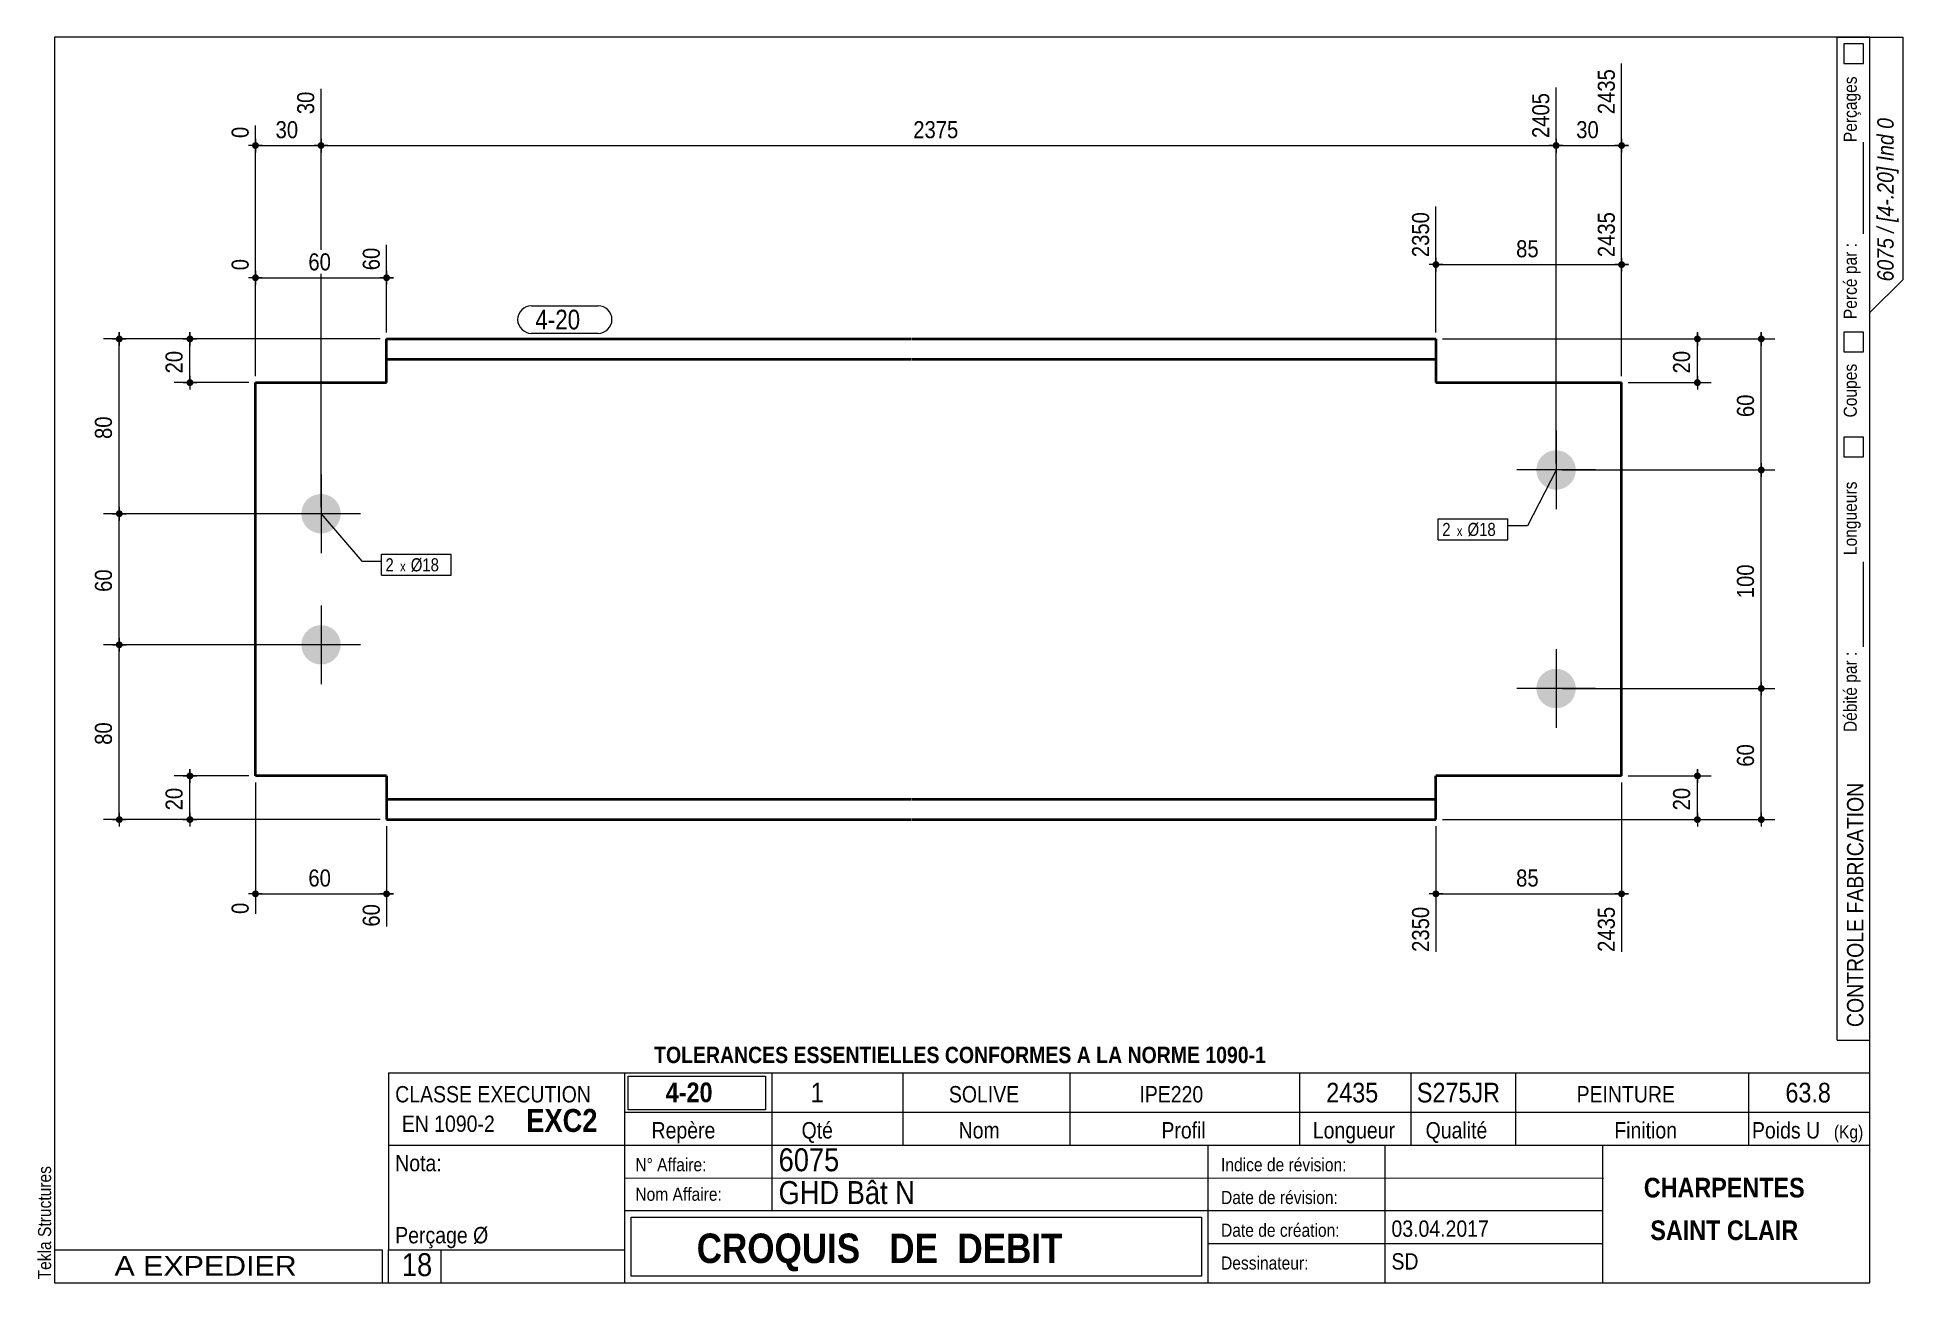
# Model space of a CAD drawing. Header units: millimetres. Extents: x 2 to 287, y 5 to 195.
import ezdxf

# ---------------------------------------------------------------- set-up
doc = ezdxf.new("R2010")
doc.units = ezdxf.units.MM
doc.linetypes.add('CACHE2', pattern=[1.190625, 0.79375, -0.396875])
for name, color, linetype, lineweight in [('Autre type objet', 1, 'Continuous', 0), ('Boulon', 7, 'Continuous', 0), ('Cache', 7, 'Continuous', 0), ('Cotation', 7, 'Continuous', 0), ('Désignation boulon', 3, 'Continuous', 0), ('Feuille dessin', 5, 'Continuous', 0), ('Piece', 2, 'Continuous', 0), ('Repère pièce', 3, 'Continuous', 0)]:
    doc.layers.add(name, color=color, linetype=linetype, lineweight=lineweight)
doc.styles.add('ARIAL', font='ARIAL.TTF')
doc.styles.add('ARIAL_BOLD', font='ARIALBD.TTF')
doc.styles.add('ARIAL_ITALIC', font='ARIALI.TTF')
doc.styles.add('ARIAL_NARROW', font='ARIAL.TTF')
doc.styles.add('COMIC_SANS_MS', font='COMIC.TTF')

# ---------------------------------------------------------------- blocks, each defined once
blk = doc.blocks.new('*A1')
at = {"layer": 'Boulon'}
for points in [[(45.76, 125.32), (45.83, 125.32), (45.9, 125.31), (45.98, 125.31), (46.05, 125.3), (46.12, 125.29), (46.2, 125.28), (46.27, 125.26), (46.34, 125.25), (46.41, 125.23), (46.48, 125.21), (46.55, 125.19), (46.62, 125.17), (46.69, 125.14), (46.76, 125.12), (46.83, 125.09), (46.9, 125.06), (46.97, 125.03), (47.03, 125), (47.1, 124.97), (47.16, 124.93), (47.23, 124.89), (47.29, 124.85), (47.35, 124.81), (47.41, 124.77), (47.47, 124.73), (47.53, 124.69), (47.59, 124.64), (47.64, 124.59), (47.7, 124.54), (47.75, 124.49), (47.8, 124.44), (47.86, 124.39), (47.91, 124.33), (47.95, 124.28), (48, 124.22), (48.05, 124.17), (48.09, 124.11), (48.14, 124.05), (48.18, 123.99), (48.22, 123.92), (48.26, 123.86), (48.29, 123.8), (48.33, 123.73), (48.36, 123.67), (48.39, 123.6), (48.43, 123.54), (48.45, 123.47), (48.48, 123.4), (48.51, 123.33), (48.53, 123.26), (48.55, 123.19), (48.57, 123.12), (48.59, 123.05), (48.61, 122.98), (48.63, 122.91), (48.64, 122.83), (48.65, 122.76), (48.66, 122.69), (48.67, 122.61), (48.67, 122.54), (48.68, 122.47), (48.68, 122.39), (48.68, 122.32), (48.68, 122.25), (48.68, 122.17), (48.67, 122.1), (48.67, 122.03), (48.66, 121.95), (48.65, 121.88), (48.64, 121.81), (48.63, 121.73), (48.61, 121.66), (48.59, 121.59), (48.57, 121.52), (48.55, 121.45), (48.53, 121.38), (48.51, 121.31), (48.48, 121.24), (48.45, 121.17), (48.43, 121.1), (48.39, 121.04), (48.36, 120.97), (48.33, 120.91), (48.29, 120.84), (48.26, 120.78), (48.22, 120.72), (48.18, 120.65), (48.14, 120.59), (48.09, 120.53), (48.05, 120.47), (48, 120.42), (47.95, 120.36), (47.91, 120.31), (47.86, 120.25), (47.8, 120.2), (47.75, 120.15), (47.7, 120.1), (47.64, 120.05), (47.59, 120), (47.53, 119.95), (47.47, 119.91), (47.41, 119.87), (47.35, 119.83), (47.29, 119.79), (47.23, 119.75), (47.16, 119.71), (47.1, 119.67), (47.03, 119.64), (46.97, 119.61), (46.9, 119.58), (46.83, 119.55), (46.76, 119.52), (46.69, 119.5), (46.62, 119.47), (46.55, 119.45), (46.48, 119.43), (46.41, 119.41), (46.34, 119.39), (46.27, 119.38), (46.2, 119.36), (46.12, 119.35), (46.05, 119.34), (45.98, 119.33), (45.9, 119.33), (45.83, 119.32), (45.76, 119.32), (45.68, 119.32), (45.61, 119.32), (45.54, 119.32), (45.46, 119.33), (45.39, 119.33), (45.32, 119.34), (45.24, 119.35), (45.17, 119.36), (45.1, 119.38), (45.03, 119.39), (44.95, 119.41), (44.88, 119.43), (44.81, 119.45), (44.74, 119.47), (44.67, 119.5), (44.6, 119.52), (44.53, 119.55), (44.47, 119.58), (44.4, 119.61), (44.33, 119.64), (44.27, 119.67), (44.2, 119.71), (44.14, 119.75), (44.08, 119.79), (44.02, 119.83), (43.96, 119.87), (43.9, 119.91), (43.84, 119.95), (43.78, 120), (43.72, 120.05), (43.67, 120.1), (43.61, 120.15), (43.56, 120.2), (43.51, 120.25), (43.46, 120.31), (43.41, 120.36), (43.36, 120.42), (43.32, 120.47), (43.27, 120.53), (43.23, 120.59), (43.19, 120.65), (43.15, 120.72), (43.11, 120.78), (43.07, 120.84), (43.04, 120.91), (43, 120.97), (42.97, 121.04), (42.94, 121.1), (42.91, 121.17), (42.88, 121.24), (42.86, 121.31), (42.83, 121.38), (42.81, 121.45), (42.79, 121.52), (42.77, 121.59), (42.76, 121.66), (42.74, 121.73), (42.73, 121.81), (42.72, 121.88), (42.71, 121.95), (42.7, 122.03), (42.69, 122.1), (42.69, 122.17), (42.68, 122.25), (42.68, 122.32), (42.68, 122.39), (42.69, 122.47), (42.69, 122.54), (42.7, 122.61), (42.71, 122.69), (42.72, 122.76), (42.73, 122.83), (42.74, 122.91), (42.76, 122.98), (42.77, 123.05), (42.79, 123.12), (42.81, 123.19), (42.83, 123.26), (42.86, 123.33), (42.88, 123.4), (42.91, 123.47), (42.94, 123.54), (42.97, 123.6), (43, 123.67), (43.04, 123.73), (43.07, 123.8), (43.11, 123.86), (43.15, 123.92), (43.19, 123.99), (43.23, 124.05), (43.27, 124.11), (43.32, 124.17), (43.36, 124.22), (43.41, 124.28), (43.46, 124.33), (43.51, 124.39), (43.56, 124.44), (43.61, 124.49), (43.67, 124.54), (43.72, 124.59), (43.78, 124.64), (43.84, 124.69), (43.9, 124.73), (43.96, 124.77), (44.02, 124.81), (44.08, 124.85), (44.14, 124.89), (44.2, 124.93), (44.27, 124.97), (44.33, 125), (44.4, 125.03), (44.47, 125.06), (44.53, 125.09), (44.6, 125.12), (44.67, 125.14), (44.74, 125.17), (44.81, 125.19), (44.88, 125.21), (44.95, 125.23), (45.03, 125.25), (45.1, 125.26), (45.17, 125.28), (45.24, 125.29), (45.32, 125.3), (45.39, 125.31), (45.46, 125.31), (45.54, 125.32), (45.61, 125.32), (45.68, 125.32)], [(45.76, 105.32), (45.83, 105.32), (45.9, 105.31), (45.98, 105.31), (46.05, 105.3), (46.12, 105.29), (46.2, 105.28), (46.27, 105.26), (46.34, 105.25), (46.41, 105.23), (46.48, 105.21), (46.55, 105.19), (46.62, 105.17), (46.69, 105.14), (46.76, 105.12), (46.83, 105.09), (46.9, 105.06), (46.97, 105.03), (47.03, 105), (47.1, 104.97), (47.16, 104.93), (47.23, 104.89), (47.29, 104.85), (47.35, 104.81), (47.41, 104.77), (47.47, 104.73), (47.53, 104.69), (47.59, 104.64), (47.64, 104.59), (47.7, 104.54), (47.75, 104.49), (47.8, 104.44), (47.86, 104.39), (47.91, 104.33), (47.95, 104.28), (48, 104.22), (48.05, 104.17), (48.09, 104.11), (48.14, 104.05), (48.18, 103.99), (48.22, 103.92), (48.26, 103.86), (48.29, 103.8), (48.33, 103.73), (48.36, 103.67), (48.39, 103.6), (48.43, 103.54), (48.45, 103.47), (48.48, 103.4), (48.51, 103.33), (48.53, 103.26), (48.55, 103.19), (48.57, 103.12), (48.59, 103.05), (48.61, 102.98), (48.63, 102.91), (48.64, 102.83), (48.65, 102.76), (48.66, 102.69), (48.67, 102.61), (48.67, 102.54), (48.68, 102.47), (48.68, 102.39), (48.68, 102.32), (48.68, 102.25), (48.68, 102.17), (48.67, 102.1), (48.67, 102.03), (48.66, 101.95), (48.65, 101.88), (48.64, 101.81), (48.63, 101.73), (48.61, 101.66), (48.59, 101.59), (48.57, 101.52), (48.55, 101.45), (48.53, 101.38), (48.51, 101.31), (48.48, 101.24), (48.45, 101.17), (48.43, 101.1), (48.39, 101.04), (48.36, 100.97), (48.33, 100.91), (48.29, 100.84), (48.26, 100.78), (48.22, 100.72), (48.18, 100.65), (48.14, 100.59), (48.09, 100.53), (48.05, 100.47), (48, 100.42), (47.95, 100.36), (47.91, 100.31), (47.86, 100.25), (47.8, 100.2), (47.75, 100.15), (47.7, 100.1), (47.64, 100.05), (47.59, 100), (47.53, 99.95), (47.47, 99.91), (47.41, 99.87), (47.35, 99.83), (47.29, 99.79), (47.23, 99.75), (47.16, 99.71), (47.1, 99.67), (47.03, 99.64), (46.97, 99.61), (46.9, 99.58), (46.83, 99.55), (46.76, 99.52), (46.69, 99.5), (46.62, 99.47), (46.55, 99.45), (46.48, 99.43), (46.41, 99.41), (46.34, 99.39), (46.27, 99.38), (46.2, 99.36), (46.12, 99.35), (46.05, 99.34), (45.98, 99.33), (45.9, 99.33), (45.83, 99.32), (45.76, 99.32), (45.68, 99.32), (45.61, 99.32), (45.54, 99.32), (45.46, 99.33), (45.39, 99.33), (45.32, 99.34), (45.24, 99.35), (45.17, 99.36), (45.1, 99.38), (45.03, 99.39), (44.95, 99.41), (44.88, 99.43), (44.81, 99.45), (44.74, 99.47), (44.67, 99.5), (44.6, 99.52), (44.53, 99.55), (44.47, 99.58), (44.4, 99.61), (44.33, 99.64), (44.27, 99.67), (44.2, 99.71), (44.14, 99.75), (44.08, 99.79), (44.02, 99.83), (43.96, 99.87), (43.9, 99.91), (43.84, 99.95), (43.78, 100), (43.72, 100.05), (43.67, 100.1), (43.61, 100.15), (43.56, 100.2), (43.51, 100.25), (43.46, 100.31), (43.41, 100.36), (43.36, 100.42), (43.32, 100.47), (43.27, 100.53), (43.23, 100.59), (43.19, 100.65), (43.15, 100.72), (43.11, 100.78), (43.07, 100.84), (43.04, 100.91), (43, 100.97), (42.97, 101.04), (42.94, 101.1), (42.91, 101.17), (42.88, 101.24), (42.86, 101.31), (42.83, 101.38), (42.81, 101.45), (42.79, 101.52), (42.77, 101.59), (42.76, 101.66), (42.74, 101.73), (42.73, 101.81), (42.72, 101.88), (42.71, 101.95), (42.7, 102.03), (42.69, 102.1), (42.69, 102.17), (42.68, 102.25), (42.68, 102.32), (42.68, 102.39), (42.69, 102.47), (42.69, 102.54), (42.7, 102.61), (42.71, 102.69), (42.72, 102.76), (42.73, 102.83), (42.74, 102.91), (42.76, 102.98), (42.77, 103.05), (42.79, 103.12), (42.81, 103.19), (42.83, 103.26), (42.86, 103.33), (42.88, 103.4), (42.91, 103.47), (42.94, 103.54), (42.97, 103.6), (43, 103.67), (43.04, 103.73), (43.07, 103.8), (43.11, 103.86), (43.15, 103.92), (43.19, 103.99), (43.23, 104.05), (43.27, 104.11), (43.32, 104.17), (43.36, 104.22), (43.41, 104.28), (43.46, 104.33), (43.51, 104.39), (43.56, 104.44), (43.61, 104.49), (43.67, 104.54), (43.72, 104.59), (43.78, 104.64), (43.84, 104.69), (43.9, 104.73), (43.96, 104.77), (44.02, 104.81), (44.08, 104.85), (44.14, 104.89), (44.2, 104.93), (44.27, 104.97), (44.33, 105), (44.4, 105.03), (44.47, 105.06), (44.53, 105.09), (44.6, 105.12), (44.67, 105.14), (44.74, 105.17), (44.81, 105.19), (44.88, 105.21), (44.95, 105.23), (45.03, 105.25), (45.1, 105.26), (45.17, 105.28), (45.24, 105.29), (45.32, 105.3), (45.39, 105.31), (45.46, 105.31), (45.54, 105.32), (45.61, 105.32), (45.68, 105.32)]]:
    blk.add_hatch(color=256, dxfattribs=at).paths.add_polyline_path(points, flags=17)
at = {"layer": 'Boulon', "linetype": 'Continuous', "lineweight": 0}
for p, q in [((45.68, 128.32), (45.68, 116.32)), ((51.68, 122.32), (39.68, 122.32)), ((45.68, 108.32), (45.68, 96.32)), ((51.68, 102.32), (39.68, 102.32))]:
    blk.add_line(p, q, dxfattribs=at)
blk = doc.blocks.new('*A2')
at = {"layer": 'Boulon'}
for points in [[(234.19, 131.99), (234.26, 131.98), (234.34, 131.98), (234.41, 131.97), (234.48, 131.96), (234.56, 131.95), (234.63, 131.94), (234.7, 131.93), (234.77, 131.91), (234.85, 131.9), (234.92, 131.88), (234.99, 131.86), (235.06, 131.84), (235.13, 131.81), (235.2, 131.79), (235.26, 131.76), (235.33, 131.73), (235.4, 131.7), (235.47, 131.67), (235.53, 131.63), (235.6, 131.6), (235.66, 131.56), (235.72, 131.52), (235.78, 131.48), (235.84, 131.44), (235.9, 131.4), (235.96, 131.35), (236.02, 131.31), (236.08, 131.26), (236.13, 131.21), (236.19, 131.16), (236.24, 131.11), (236.29, 131.06), (236.34, 131), (236.39, 130.95), (236.44, 130.89), (236.48, 130.83), (236.53, 130.77), (236.57, 130.71), (236.61, 130.65), (236.65, 130.59), (236.69, 130.53), (236.73, 130.47), (236.76, 130.4), (236.8, 130.34), (236.83, 130.27), (236.86, 130.2), (236.89, 130.13), (236.92, 130.07), (236.94, 130), (236.97, 129.93), (236.99, 129.86), (237.01, 129.79), (237.03, 129.72), (237.04, 129.64), (237.06, 129.57), (237.07, 129.5), (237.08, 129.43), (237.09, 129.35), (237.1, 129.28), (237.11, 129.21), (237.11, 129.13), (237.12, 129.06), (237.12, 128.99), (237.12, 128.91), (237.11, 128.84), (237.11, 128.77), (237.1, 128.69), (237.09, 128.62), (237.08, 128.55), (237.07, 128.47), (237.06, 128.4), (237.04, 128.33), (237.03, 128.26), (237.01, 128.19), (236.99, 128.12), (236.97, 128.05), (236.94, 127.98), (236.92, 127.91), (236.89, 127.84), (236.86, 127.77), (236.83, 127.7), (236.8, 127.64), (236.76, 127.57), (236.73, 127.51), (236.69, 127.44), (236.65, 127.38), (236.61, 127.32), (236.57, 127.26), (236.53, 127.2), (236.48, 127.14), (236.44, 127.08), (236.39, 127.03), (236.34, 126.97), (236.29, 126.92), (236.24, 126.87), (236.19, 126.81), (236.13, 126.76), (236.08, 126.72), (236.02, 126.67), (235.96, 126.62), (235.9, 126.58), (235.84, 126.53), (235.78, 126.49), (235.72, 126.45), (235.66, 126.41), (235.6, 126.38), (235.53, 126.34), (235.47, 126.31), (235.4, 126.27), (235.33, 126.24), (235.26, 126.22), (235.2, 126.19), (235.13, 126.16), (235.06, 126.14), (234.99, 126.12), (234.92, 126.1), (234.85, 126.08), (234.77, 126.06), (234.7, 126.04), (234.63, 126.03), (234.56, 126.02), (234.48, 126.01), (234.41, 126), (234.34, 125.99), (234.26, 125.99), (234.19, 125.99), (234.12, 125.99), (234.04, 125.99), (233.97, 125.99), (233.9, 125.99), (233.82, 126), (233.75, 126.01), (233.68, 126.02), (233.6, 126.03), (233.53, 126.04), (233.46, 126.06), (233.39, 126.08), (233.32, 126.1), (233.25, 126.12), (233.18, 126.14), (233.11, 126.16), (233.04, 126.19), (232.97, 126.22), (232.9, 126.24), (232.83, 126.27), (232.77, 126.31), (232.7, 126.34), (232.64, 126.38), (232.57, 126.41), (232.51, 126.45), (232.45, 126.49), (232.39, 126.53), (232.33, 126.58), (232.27, 126.62), (232.21, 126.67), (232.16, 126.72), (232.1, 126.76), (232.05, 126.81), (232, 126.87), (231.94, 126.92), (231.89, 126.97), (231.85, 127.03), (231.8, 127.08), (231.75, 127.14), (231.71, 127.2), (231.66, 127.26), (231.62, 127.32), (231.58, 127.38), (231.54, 127.44), (231.51, 127.51), (231.47, 127.57), (231.44, 127.64), (231.4, 127.7), (231.37, 127.77), (231.35, 127.84), (231.32, 127.91), (231.29, 127.98), (231.27, 128.05), (231.25, 128.12), (231.23, 128.19), (231.21, 128.26), (231.19, 128.33), (231.17, 128.4), (231.16, 128.47), (231.15, 128.55), (231.14, 128.62), (231.13, 128.69), (231.12, 128.77), (231.12, 128.84), (231.12, 128.91), (231.12, 128.99), (231.12, 129.06), (231.12, 129.13), (231.12, 129.21), (231.13, 129.28), (231.14, 129.35), (231.15, 129.43), (231.16, 129.5), (231.17, 129.57), (231.19, 129.64), (231.21, 129.72), (231.23, 129.79), (231.25, 129.86), (231.27, 129.93), (231.29, 130), (231.32, 130.07), (231.35, 130.13), (231.37, 130.2), (231.4, 130.27), (231.44, 130.34), (231.47, 130.4), (231.51, 130.47), (231.54, 130.53), (231.58, 130.59), (231.62, 130.65), (231.66, 130.71), (231.71, 130.77), (231.75, 130.83), (231.8, 130.89), (231.85, 130.95), (231.89, 131), (231.94, 131.06), (232, 131.11), (232.05, 131.16), (232.1, 131.21), (232.16, 131.26), (232.21, 131.31), (232.27, 131.35), (232.33, 131.4), (232.39, 131.44), (232.45, 131.48), (232.51, 131.52), (232.57, 131.56), (232.64, 131.6), (232.7, 131.63), (232.77, 131.67), (232.83, 131.7), (232.9, 131.73), (232.97, 131.76), (233.04, 131.79), (233.11, 131.81), (233.18, 131.84), (233.25, 131.86), (233.32, 131.88), (233.39, 131.9), (233.46, 131.91), (233.53, 131.93), (233.6, 131.94), (233.68, 131.95), (233.75, 131.96), (233.82, 131.97), (233.9, 131.98), (233.97, 131.98), (234.04, 131.99), (234.12, 131.99)], [(234.19, 98.65), (234.26, 98.65), (234.34, 98.65), (234.41, 98.64), (234.48, 98.63), (234.56, 98.62), (234.63, 98.61), (234.7, 98.6), (234.77, 98.58), (234.85, 98.56), (234.92, 98.54), (234.99, 98.52), (235.06, 98.5), (235.13, 98.48), (235.2, 98.45), (235.26, 98.42), (235.33, 98.4), (235.4, 98.37), (235.47, 98.33), (235.53, 98.3), (235.6, 98.26), (235.66, 98.23), (235.72, 98.19), (235.78, 98.15), (235.84, 98.11), (235.9, 98.06), (235.96, 98.02), (236.02, 97.97), (236.08, 97.92), (236.13, 97.88), (236.19, 97.83), (236.24, 97.77), (236.29, 97.72), (236.34, 97.67), (236.39, 97.61), (236.44, 97.56), (236.48, 97.5), (236.53, 97.44), (236.57, 97.38), (236.61, 97.32), (236.65, 97.26), (236.69, 97.2), (236.73, 97.13), (236.76, 97.07), (236.8, 97), (236.83, 96.94), (236.86, 96.87), (236.89, 96.8), (236.92, 96.73), (236.94, 96.66), (236.97, 96.59), (236.99, 96.52), (237.01, 96.45), (237.03, 96.38), (237.04, 96.31), (237.06, 96.24), (237.07, 96.17), (237.08, 96.09), (237.09, 96.02), (237.1, 95.95), (237.11, 95.87), (237.11, 95.8), (237.12, 95.73), (237.12, 95.65), (237.12, 95.58), (237.11, 95.51), (237.11, 95.43), (237.1, 95.36), (237.09, 95.29), (237.08, 95.21), (237.07, 95.14), (237.06, 95.07), (237.04, 95), (237.03, 94.92), (237.01, 94.85), (236.99, 94.78), (236.97, 94.71), (236.94, 94.64), (236.92, 94.57), (236.89, 94.51), (236.86, 94.44), (236.83, 94.37), (236.8, 94.3), (236.76, 94.24), (236.73, 94.17), (236.69, 94.11), (236.65, 94.05), (236.61, 93.99), (236.57, 93.93), (236.53, 93.87), (236.48, 93.81), (236.44, 93.75), (236.39, 93.69), (236.34, 93.64), (236.29, 93.58), (236.24, 93.53), (236.19, 93.48), (236.13, 93.43), (236.08, 93.38), (236.02, 93.33), (235.96, 93.29), (235.9, 93.24), (235.84, 93.2), (235.78, 93.16), (235.72, 93.12), (235.66, 93.08), (235.6, 93.04), (235.53, 93.01), (235.47, 92.97), (235.4, 92.94), (235.33, 92.91), (235.26, 92.88), (235.2, 92.85), (235.13, 92.83), (235.06, 92.8), (234.99, 92.78), (234.92, 92.76), (234.85, 92.74), (234.77, 92.73), (234.7, 92.71), (234.63, 92.7), (234.56, 92.69), (234.48, 92.68), (234.41, 92.67), (234.34, 92.66), (234.26, 92.66), (234.19, 92.65), (234.12, 92.65), (234.04, 92.65), (233.97, 92.66), (233.9, 92.66), (233.82, 92.67), (233.75, 92.68), (233.68, 92.69), (233.6, 92.7), (233.53, 92.71), (233.46, 92.73), (233.39, 92.74), (233.32, 92.76), (233.25, 92.78), (233.18, 92.8), (233.11, 92.83), (233.04, 92.85), (232.97, 92.88), (232.9, 92.91), (232.83, 92.94), (232.77, 92.97), (232.7, 93.01), (232.64, 93.04), (232.57, 93.08), (232.51, 93.12), (232.45, 93.16), (232.39, 93.2), (232.33, 93.24), (232.27, 93.29), (232.21, 93.33), (232.16, 93.38), (232.1, 93.43), (232.05, 93.48), (232, 93.53), (231.94, 93.58), (231.89, 93.64), (231.85, 93.69), (231.8, 93.75), (231.75, 93.81), (231.71, 93.87), (231.66, 93.93), (231.62, 93.99), (231.58, 94.05), (231.54, 94.11), (231.51, 94.17), (231.47, 94.24), (231.44, 94.3), (231.4, 94.37), (231.37, 94.44), (231.35, 94.51), (231.32, 94.57), (231.29, 94.64), (231.27, 94.71), (231.25, 94.78), (231.23, 94.85), (231.21, 94.92), (231.19, 95), (231.17, 95.07), (231.16, 95.14), (231.15, 95.21), (231.14, 95.29), (231.13, 95.36), (231.12, 95.43), (231.12, 95.51), (231.12, 95.58), (231.12, 95.65), (231.12, 95.73), (231.12, 95.8), (231.12, 95.87), (231.13, 95.95), (231.14, 96.02), (231.15, 96.09), (231.16, 96.17), (231.17, 96.24), (231.19, 96.31), (231.21, 96.38), (231.23, 96.45), (231.25, 96.52), (231.27, 96.59), (231.29, 96.66), (231.32, 96.73), (231.35, 96.8), (231.37, 96.87), (231.4, 96.94), (231.44, 97), (231.47, 97.07), (231.51, 97.13), (231.54, 97.2), (231.58, 97.26), (231.62, 97.32), (231.66, 97.38), (231.71, 97.44), (231.75, 97.5), (231.8, 97.56), (231.85, 97.61), (231.89, 97.67), (231.94, 97.72), (232, 97.77), (232.05, 97.83), (232.1, 97.88), (232.16, 97.92), (232.21, 97.97), (232.27, 98.02), (232.33, 98.06), (232.39, 98.11), (232.45, 98.15), (232.51, 98.19), (232.57, 98.23), (232.64, 98.26), (232.7, 98.3), (232.77, 98.33), (232.83, 98.37), (232.9, 98.4), (232.97, 98.42), (233.04, 98.45), (233.11, 98.48), (233.18, 98.5), (233.25, 98.52), (233.32, 98.54), (233.39, 98.56), (233.46, 98.58), (233.53, 98.6), (233.6, 98.61), (233.68, 98.62), (233.75, 98.63), (233.82, 98.64), (233.9, 98.65), (233.97, 98.65), (234.04, 98.65), (234.12, 98.65)]]:
    blk.add_hatch(color=256, dxfattribs=at).paths.add_polyline_path(points, flags=17)
at = {"layer": 'Boulon', "linetype": 'Continuous', "lineweight": 0}
for p, q in [((234.12, 134.99), (234.12, 122.99)), ((240.12, 128.99), (228.12, 128.99)), ((234.12, 101.65), (234.12, 89.65)), ((240.12, 95.65), (228.12, 95.65))]:
    blk.add_line(p, q, dxfattribs=at)
blk = doc.blocks.new('*A3')
at = {"layer": 'Cache', "color": 7, "linetype": 'CACHE2', "lineweight": 20}
for p, q in [((244.116774, 142.32), (244.115625, 142.32)), ((244.116774, 142.32), (244.116774, 82.32)), ((244.116774, 82.32), (244.115625, 82.32))]:
    blk.add_line(p, q, dxfattribs=at)
at = {"layer": 'Piece', "color": 2, "linetype": 'Continuous', "lineweight": 40}
for p, q in [((55.682292, 142.32), (55.682292, 148.986667)), ((55.682292, 148.986667), (135.682292, 148.986667)), ((135.782292, 148.986667), (215.782292, 148.986667)), ((215.782292, 148.986667), (215.782292, 142.32)), ((55.682292, 145.92), (135.682292, 145.92)), ((135.782292, 145.92), (215.782292, 145.92)), ((35.68, 82.32), (35.68, 142.32)), ((35.68, 142.32), (55.682292, 142.32)), ((215.782292, 142.32), (244.116774, 142.32)), ((244.115625, 82.32), (244.115625, 142.32)), ((55.682292, 82.32), (35.68, 82.32)), ((55.682292, 82.32), (55.682292, 75.653333)), ((244.116774, 82.32), (215.782292, 82.32)), ((215.782292, 75.653333), (215.782292, 82.32)), ((135.682292, 78.72), (55.682292, 78.72)), ((215.782292, 78.72), (135.782292, 78.72)), ((55.682292, 75.653333), (135.682292, 75.653333)), ((135.782292, 75.653333), (215.782292, 75.653333))]:
    blk.add_line(p, q, dxfattribs=at)
blk = doc.blocks.new('*A4')
at = {"layer": 'Feuille dessin', "linetype": 'Continuous', "lineweight": 0}
for p, q in [((282, 195), (5, 195)), ((5, 195), (5, 5)), ((282, 5), (282, 195)), ((5, 5), (282, 5))]:
    blk.add_line(p, q, dxfattribs=at)
at = {"layer": 'Feuille dessin', "style": 'ARIAL', "width": 0.85}
blk.add_text('Tekla Structures', height=2, rotation=90, dxfattribs=at).set_placement((4.5, 5.5))
blk = doc.blocks.new('*A5')
at = {"layer": 'Autre type objet', "linetype": 'Continuous', "lineweight": 0}
for p, q in [((277, 42), (277, 195)), ((277, 195), (287, 195)), ((278, 194), (278, 191)), ((281, 194), (278, 194)), ((281, 191), (281, 194)), ((282, 42), (282, 195)), ((287, 195), (287, 158)), ((278, 191), (281, 191)), ((281, 165), (281, 179)), ((287, 158), (282, 153)), ((278, 150), (278, 147)), ((281, 150), (278, 150)), ((281, 147), (281, 150)), ((278, 147), (281, 147)), ((278, 134), (278, 131)), ((281, 134), (278, 134)), ((281, 131), (281, 134)), ((278, 131), (281, 131)), ((281, 102), (281, 115)), ((277, 42), (282, 42))]:
    blk.add_line(p, q, dxfattribs=at)
at = {"layer": 'Autre type objet', "width": 0.85}
for s, height, style, p in [('Perçages', 2, 'ARIAL', (280, 179)), ('6075 / [4-.20] Ind 0', 2.5, 'ARIAL_ITALIC', (285.619109, 157.760245)), ('Percé par :', 2, 'ARIAL', (280, 152)), ('Coupes', 2, 'ARIAL', (280, 137)), ('Longueurs', 2, 'ARIAL', (280, 116)), ('Débité par :', 2, 'ARIAL', (280, 89)), ('CONTROLE FABRICATION', 2.5, 'ARIAL', (281, 44))]:
    blk.add_text(s, height=height, rotation=90, dxfattribs=dict(at, style=style)).set_placement(p)
blk = doc.blocks.new('*A6')
at = {"layer": 'Autre type objet', "linetype": 'Continuous', "lineweight": 0}
for p, q in [((56, 37), (92, 37)), ((56, 37), (56, 10)), ((92, 37), (92, 10)), ((56, 26), (92, 26)), ((56, 10), (92, 10)), ((56, 5), (56, 10)), ((64, 5), (64, 10)), ((56, 5), (64, 5))]:
    blk.add_line(p, q, dxfattribs=at)
at = {"layer": 'Autre type objet', "width": 0.85}
for s, height, style, p in [('CLASSE EXECUTION', 2.5, 'ARIAL', (57, 32.5)), ('EXC2', 3.5, 'ARIAL_BOLD', (77, 28)), ('EN 1090-2', 2.5, 'ARIAL', (58, 28)), ('Nota:', 2.5, 'ARIAL', (57, 22)), ('Perçage Ø', 2.5, 'ARIAL', (57, 11)), ('18', 3.5, 'ARIAL_NARROW', (58.014234, 6))]:
    blk.add_text(s, height=height, dxfattribs=dict(at, style=style)).set_placement(p)
blk = doc.blocks.new('*A7')
at = {"layer": 'Autre type objet', "linetype": 'Continuous', "lineweight": 0}
for p, q in [((92, 37), (282, 37)), ((92, 37), (92, 31)), ((114.5, 31), (114.5, 37)), ((134.5, 31), (134.5, 37)), ((160, 31), (160, 37)), ((195, 31), (195, 37)), ((212, 31), (212, 37)), ((228, 31), (228, 37)), ((263.5, 31), (263.5, 37)), ((282, 31), (282, 37)), ((92.51953, 36.5), (113.5, 36.5)), ((92.51953, 31.394341), (92.51953, 36.5)), ((113.5, 36.5), (113.5, 31.394341)), ((113.5, 31.394341), (92.51953, 31.394341)), ((92, 31), (282, 31)), ((92, 31), (92, 5)), ((114.5, 16), (114.5, 31)), ((134.5, 26), (134.5, 31)), ((160, 26), (160, 31)), ((195, 26), (195, 31)), ((212, 26), (212, 31)), ((228, 26), (228, 31)), ((263.5, 26), (263.5, 31)), ((282, 5), (282, 31)), ((92, 26), (282, 26)), ((181, 26), (181, 5)), ((208, 26), (208, 5)), ((241.262466, 5), (241.262466, 26)), ((92, 21), (241.327069, 20.935451)), ((92, 16), (181, 16)), ((93, 15), (180, 15)), ((93, 6), (93, 15)), ((180, 15), (180, 6)), ((181, 16), (241.297815, 16.021151)), ((181, 11), (241.217807, 10.969512)), ((180, 6), (93, 6)), ((92, 5), (282, 5))]:
    blk.add_line(p, q, dxfattribs=at)
at = {"layer": 'Autre type objet', "width": 0.85}
for s, height, style, p in [('TOLERANCES ESSENTIELLES CONFORMES A LA NORME 1090-1', 2.5, 'ARIAL_BOLD', (96.5, 38.5)), ('4-20', 3, 'ARIAL_BOLD', (98.285724, 32.540141)), ('1', 3, 'ARIAL', (120.389893, 32.5)), ('SOLIVE', 2.5, 'ARIAL', (141.474609, 32.5)), ('IPE220', 2.5, 'ARIAL', (170.538574, 32.5)), ('2435', 3, 'ARIAL', (199.053223, 32.5)), ('S275JR', 3, 'ARIAL', (212.880127, 32.5)), ('PEINTURE', 2.5, 'ARIAL', (237.24646, 32.5)), ('63.8', 3, 'ARIAL', (269.109863, 32.5)), ('Repère', 2.5, 'ARIAL', (96.112978, 27)), ('Qté', 2.5, 'ARIAL', (119, 27)), ('Nom', 2.5, 'ARIAL', (142.961426, 27)), ('Profil', 2.5, 'ARIAL', (173.903564, 27)), ('Longueur', 2.5, 'ARIAL', (197, 27)), ('Qualité', 2.5, 'ARIAL', (214.218018, 27)), ('Finition', 2.5, 'ARIAL', (243, 27)), ('Poids U', 2.5, 'ARIAL', (264, 27)), ('(Kg)', 2, 'ARIAL', (276.5, 27)), ('N° Affaire:', 2, 'ARIAL', (93.640566, 22)), ('6075', 3.5, 'ARIAL', (115.5, 22)), ('Indice de révision:', 2, 'ARIAL', (183, 22)), ('GHD Bât N', 3.5, 'ARIAL', (115.5, 17)), ('CHARPENTES', 3, 'ARIAL_BOLD', (247.5, 18)), ('Nom Affaire:', 2, 'ARIAL', (93.640566, 17.5)), ('Date de révision:', 2, 'ARIAL', (183, 17)), ('03.04.2017', 2.5, 'ARIAL', (209, 12)), ('SAINT CLAIR', 3, 'ARIAL_BOLD', (248.5, 11.5)), ('CROQUIS   DE  DEBIT', 4.5, 'ARIAL_BOLD', (103, 8)), ('Date de création:', 2, 'ARIAL', (183, 12)), ('Dessinateur:', 2, 'ARIAL', (183, 7)), ('SD', 2.5, 'ARIAL', (209, 7))]:
    blk.add_text(s, height=height, dxfattribs=dict(at, style=style)).set_placement(p)
blk = doc.blocks.new('*A8')
at = {"layer": 'Autre type objet', "linetype": 'Continuous', "lineweight": 0}
for p, q in [((5, 10), (55, 10)), ((5, 10), (5, 5)), ((55, 10), (55, 5)), ((5, 5), (55, 5))]:
    blk.add_line(p, q, dxfattribs=at)
at = {"layer": 'Autre type objet', "style": 'ARIAL', "width": 1.105}
blk.add_text('A EXPEDIER', height=3, dxfattribs=at).set_placement((14.169647, 6.073465))
blk = doc.blocks.new('*A9')
at = {"layer": 'Cotation'}
for points in [[(35.65, 157.8), (35.63, 157.8), (35.6, 157.81), (35.58, 157.81), (35.55, 157.82), (35.53, 157.82), (35.5, 157.83), (35.48, 157.84), (35.46, 157.85), (35.43, 157.86), (35.41, 157.87), (35.39, 157.89), (35.37, 157.9), (35.35, 157.92), (35.33, 157.93), (35.31, 157.95), (35.29, 157.97), (35.28, 157.99), (35.26, 158.01), (35.25, 158.03), (35.23, 158.05), (35.22, 158.07), (35.21, 158.1), (35.2, 158.12), (35.19, 158.14), (35.18, 158.17), (35.18, 158.19), (35.17, 158.22), (35.17, 158.24), (35.16, 158.27), (35.16, 158.29), (35.16, 158.32), (35.16, 158.35), (35.16, 158.37), (35.17, 158.4), (35.17, 158.42), (35.18, 158.45), (35.18, 158.47), (35.19, 158.5), (35.2, 158.52), (35.21, 158.54), (35.22, 158.57), (35.23, 158.59), (35.25, 158.61), (35.26, 158.63), (35.28, 158.65), (35.29, 158.67), (35.31, 158.69), (35.33, 158.71), (35.35, 158.72), (35.37, 158.74), (35.39, 158.75), (35.41, 158.77), (35.43, 158.78), (35.46, 158.79), (35.48, 158.8), (35.5, 158.81), (35.53, 158.82), (35.55, 158.82), (35.58, 158.83), (35.6, 158.83), (35.63, 158.84), (35.65, 158.84), (35.68, 158.84), (35.71, 158.84), (35.73, 158.84), (35.76, 158.83), (35.78, 158.83), (35.81, 158.82), (35.83, 158.82), (35.86, 158.81), (35.88, 158.8), (35.9, 158.79), (35.93, 158.78), (35.95, 158.77), (35.97, 158.75), (35.99, 158.74), (36.01, 158.72), (36.03, 158.71), (36.05, 158.69), (36.07, 158.67), (36.08, 158.65), (36.1, 158.63), (36.11, 158.61), (36.13, 158.59), (36.14, 158.57), (36.15, 158.54), (36.16, 158.52), (36.17, 158.5), (36.18, 158.47), (36.18, 158.45), (36.19, 158.42), (36.19, 158.4), (36.2, 158.37), (36.2, 158.35), (36.2, 158.32), (36.2, 158.29), (36.2, 158.27), (36.19, 158.24), (36.19, 158.22), (36.18, 158.19), (36.18, 158.17), (36.17, 158.14), (36.16, 158.12), (36.15, 158.1), (36.14, 158.07), (36.13, 158.05), (36.11, 158.03), (36.1, 158.01), (36.08, 157.99), (36.07, 157.97), (36.05, 157.95), (36.03, 157.93), (36.01, 157.92), (35.99, 157.9), (35.97, 157.89), (35.95, 157.87), (35.93, 157.86), (35.9, 157.85), (35.88, 157.84), (35.86, 157.83), (35.83, 157.82), (35.81, 157.82), (35.78, 157.81), (35.76, 157.81), (35.73, 157.8), (35.71, 157.8), (35.68, 157.8)], [(55.66, 157.8), (55.63, 157.8), (55.61, 157.81), (55.58, 157.81), (55.56, 157.82), (55.53, 157.82), (55.51, 157.83), (55.48, 157.84), (55.46, 157.85), (55.44, 157.86), (55.41, 157.87), (55.39, 157.89), (55.37, 157.9), (55.35, 157.92), (55.33, 157.93), (55.31, 157.95), (55.3, 157.97), (55.28, 157.99), (55.26, 158.01), (55.25, 158.03), (55.24, 158.05), (55.22, 158.07), (55.21, 158.1), (55.2, 158.12), (55.19, 158.14), (55.18, 158.17), (55.18, 158.19), (55.17, 158.22), (55.17, 158.24), (55.16, 158.27), (55.16, 158.29), (55.16, 158.32), (55.16, 158.35), (55.16, 158.37), (55.17, 158.4), (55.17, 158.42), (55.18, 158.45), (55.18, 158.47), (55.19, 158.5), (55.2, 158.52), (55.21, 158.54), (55.22, 158.57), (55.24, 158.59), (55.25, 158.61), (55.26, 158.63), (55.28, 158.65), (55.3, 158.67), (55.31, 158.69), (55.33, 158.71), (55.35, 158.72), (55.37, 158.74), (55.39, 158.75), (55.41, 158.77), (55.44, 158.78), (55.46, 158.79), (55.48, 158.8), (55.51, 158.81), (55.53, 158.82), (55.56, 158.82), (55.58, 158.83), (55.61, 158.83), (55.63, 158.84), (55.66, 158.84), (55.68, 158.84), (55.71, 158.84), (55.73, 158.84), (55.76, 158.83), (55.78, 158.83), (55.81, 158.82), (55.83, 158.82), (55.86, 158.81), (55.88, 158.8), (55.9, 158.79), (55.93, 158.78), (55.95, 158.77), (55.97, 158.75), (55.99, 158.74), (56.01, 158.72), (56.03, 158.71), (56.05, 158.69), (56.07, 158.67), (56.08, 158.65), (56.1, 158.63), (56.11, 158.61), (56.13, 158.59), (56.14, 158.57), (56.15, 158.54), (56.16, 158.52), (56.17, 158.5), (56.18, 158.47), (56.19, 158.45), (56.19, 158.42), (56.2, 158.4), (56.2, 158.37), (56.2, 158.35), (56.2, 158.32), (56.2, 158.29), (56.2, 158.27), (56.2, 158.24), (56.19, 158.22), (56.19, 158.19), (56.18, 158.17), (56.17, 158.14), (56.16, 158.12), (56.15, 158.1), (56.14, 158.07), (56.13, 158.05), (56.11, 158.03), (56.1, 158.01), (56.08, 157.99), (56.07, 157.97), (56.05, 157.95), (56.03, 157.93), (56.01, 157.92), (55.99, 157.9), (55.97, 157.89), (55.95, 157.87), (55.93, 157.86), (55.9, 157.85), (55.88, 157.84), (55.86, 157.83), (55.83, 157.82), (55.81, 157.82), (55.78, 157.81), (55.76, 157.81), (55.73, 157.8), (55.71, 157.8), (55.68, 157.8)]]:
    blk.add_hatch(color=256, dxfattribs=at).paths.add_polyline_path(points, flags=17)
at = {"layer": 'Cotation', "linetype": 'Continuous', "lineweight": 0}
for p, q in [((55.68, 149.99), (55.68, 163.32)), ((35.68, 143.32), (35.68, 161.39)), ((36.72, 158.32), (34.64, 158.32)), ((35.68, 158.32), (34.64, 158.32)), ((35.68, 159.36), (35.68, 157.28)), ((35.68, 158.32), (55.68, 158.32)), ((56.72, 158.32), (54.64, 158.32)), ((55.68, 159.36), (55.68, 157.28)), ((55.68, 158.32), (56.72, 158.32))]:
    blk.add_line(p, q, dxfattribs=at)
at = {"layer": 'Cotation'}
for p in [(35.68, 158.32), (55.68, 158.32)]:
    blk.add_point(p, dxfattribs=at)
at = {"layer": 'Cotation', "style": 'ARIAL', "width": 0.85}
for s, p in [('60', (54.64, 159.46)), ('0', (34.64, 159.46))]:
    blk.add_text(s, height=2.6, rotation=90.0002, dxfattribs=at).set_placement(p)
blk.add_text('60', height=2.6, dxfattribs=at).set_placement((43.75, 159.44))
blk = doc.blocks.new('*A10')
at = {"layer": 'Cotation'}
for points in [[(215.76, 159.8), (215.73, 159.8), (215.71, 159.81), (215.68, 159.81), (215.66, 159.82), (215.63, 159.82), (215.61, 159.83), (215.58, 159.84), (215.56, 159.85), (215.54, 159.86), (215.51, 159.87), (215.49, 159.89), (215.47, 159.9), (215.45, 159.92), (215.43, 159.93), (215.41, 159.95), (215.4, 159.97), (215.38, 159.99), (215.36, 160.01), (215.35, 160.03), (215.34, 160.05), (215.32, 160.07), (215.31, 160.1), (215.3, 160.12), (215.29, 160.14), (215.28, 160.17), (215.28, 160.19), (215.27, 160.22), (215.27, 160.24), (215.26, 160.27), (215.26, 160.29), (215.26, 160.32), (215.26, 160.35), (215.26, 160.37), (215.27, 160.4), (215.27, 160.42), (215.28, 160.45), (215.28, 160.47), (215.29, 160.5), (215.3, 160.52), (215.31, 160.54), (215.32, 160.57), (215.34, 160.59), (215.35, 160.61), (215.36, 160.63), (215.38, 160.65), (215.4, 160.67), (215.41, 160.69), (215.43, 160.71), (215.45, 160.72), (215.47, 160.74), (215.49, 160.75), (215.51, 160.77), (215.54, 160.78), (215.56, 160.79), (215.58, 160.8), (215.61, 160.81), (215.63, 160.82), (215.66, 160.82), (215.68, 160.83), (215.71, 160.83), (215.73, 160.84), (215.76, 160.84), (215.78, 160.84), (215.81, 160.84), (215.83, 160.84), (215.86, 160.83), (215.88, 160.83), (215.91, 160.82), (215.93, 160.82), (215.96, 160.81), (215.98, 160.8), (216, 160.79), (216.03, 160.78), (216.05, 160.77), (216.07, 160.75), (216.09, 160.74), (216.11, 160.72), (216.13, 160.71), (216.15, 160.69), (216.17, 160.67), (216.18, 160.65), (216.2, 160.63), (216.21, 160.61), (216.23, 160.59), (216.24, 160.57), (216.25, 160.54), (216.26, 160.52), (216.27, 160.5), (216.28, 160.47), (216.29, 160.45), (216.29, 160.42), (216.3, 160.4), (216.3, 160.37), (216.3, 160.35), (216.3, 160.32), (216.3, 160.29), (216.3, 160.27), (216.3, 160.24), (216.29, 160.22), (216.29, 160.19), (216.28, 160.17), (216.27, 160.14), (216.26, 160.12), (216.25, 160.1), (216.24, 160.07), (216.23, 160.05), (216.21, 160.03), (216.2, 160.01), (216.18, 159.99), (216.17, 159.97), (216.15, 159.95), (216.13, 159.93), (216.11, 159.92), (216.09, 159.9), (216.07, 159.89), (216.05, 159.87), (216.03, 159.86), (216, 159.85), (215.98, 159.84), (215.96, 159.83), (215.93, 159.82), (215.91, 159.82), (215.88, 159.81), (215.86, 159.81), (215.83, 159.8), (215.81, 159.8), (215.78, 159.8)], [(244.09, 159.8), (244.06, 159.8), (244.04, 159.81), (244.01, 159.81), (243.99, 159.82), (243.96, 159.82), (243.94, 159.83), (243.92, 159.84), (243.89, 159.85), (243.87, 159.86), (243.85, 159.87), (243.83, 159.89), (243.81, 159.9), (243.79, 159.92), (243.77, 159.93), (243.75, 159.95), (243.73, 159.97), (243.71, 159.99), (243.7, 160.01), (243.68, 160.03), (243.67, 160.05), (243.66, 160.07), (243.65, 160.1), (243.64, 160.12), (243.63, 160.14), (243.62, 160.17), (243.61, 160.19), (243.61, 160.22), (243.6, 160.24), (243.6, 160.27), (243.6, 160.29), (243.6, 160.32), (243.6, 160.35), (243.6, 160.37), (243.6, 160.4), (243.61, 160.42), (243.61, 160.45), (243.62, 160.47), (243.63, 160.5), (243.64, 160.52), (243.65, 160.54), (243.66, 160.57), (243.67, 160.59), (243.68, 160.61), (243.7, 160.63), (243.71, 160.65), (243.73, 160.67), (243.75, 160.69), (243.77, 160.71), (243.79, 160.72), (243.81, 160.74), (243.83, 160.75), (243.85, 160.77), (243.87, 160.78), (243.89, 160.79), (243.92, 160.8), (243.94, 160.81), (243.96, 160.82), (243.99, 160.82), (244.01, 160.83), (244.04, 160.83), (244.06, 160.84), (244.09, 160.84), (244.12, 160.84), (244.14, 160.84), (244.17, 160.84), (244.19, 160.83), (244.22, 160.83), (244.24, 160.82), (244.27, 160.82), (244.29, 160.81), (244.31, 160.8), (244.34, 160.79), (244.36, 160.78), (244.38, 160.77), (244.4, 160.75), (244.43, 160.74), (244.45, 160.72), (244.46, 160.71), (244.48, 160.69), (244.5, 160.67), (244.52, 160.65), (244.53, 160.63), (244.55, 160.61), (244.56, 160.59), (244.57, 160.57), (244.59, 160.54), (244.6, 160.52), (244.61, 160.5), (244.61, 160.47), (244.62, 160.45), (244.63, 160.42), (244.63, 160.4), (244.63, 160.37), (244.63, 160.35), (244.64, 160.32), (244.63, 160.29), (244.63, 160.27), (244.63, 160.24), (244.63, 160.22), (244.62, 160.19), (244.61, 160.17), (244.61, 160.14), (244.6, 160.12), (244.59, 160.1), (244.57, 160.07), (244.56, 160.05), (244.55, 160.03), (244.53, 160.01), (244.52, 159.99), (244.5, 159.97), (244.48, 159.95), (244.46, 159.93), (244.45, 159.92), (244.43, 159.9), (244.4, 159.89), (244.38, 159.87), (244.36, 159.86), (244.34, 159.85), (244.31, 159.84), (244.29, 159.83), (244.27, 159.82), (244.24, 159.82), (244.22, 159.81), (244.19, 159.81), (244.17, 159.8), (244.14, 159.8), (244.12, 159.8)]]:
    blk.add_hatch(color=256, dxfattribs=at).paths.add_polyline_path(points, flags=17)
at = {"layer": 'Cotation', "linetype": 'Continuous', "lineweight": 0}
for p, q in [((215.78, 149.99), (215.78, 169.17)), ((244.12, 143.32), (244.12, 169.17)), ((216.82, 160.32), (214.74, 160.32)), ((215.78, 160.32), (214.74, 160.32)), ((215.78, 161.36), (215.78, 159.28)), ((215.78, 160.32), (244.12, 160.32)), ((245.16, 160.32), (243.08, 160.32)), ((244.12, 161.36), (244.12, 159.28)), ((244.12, 160.32), (245.16, 160.32))]:
    blk.add_line(p, q, dxfattribs=at)
at = {"layer": 'Cotation'}
for p in [(215.78, 160.32), (244.12, 160.32)]:
    blk.add_point(p, dxfattribs=at)
at = {"layer": 'Cotation', "style": 'ARIAL', "width": 0.85}
for s, p in [('2350', (214.74, 161.46)), ('2435', (243.08, 161.46))]:
    blk.add_text(s, height=2.6, rotation=90.0002, dxfattribs=at).set_placement(p)
blk.add_text('85', height=2.6, dxfattribs=at).set_placement((228.02, 161.44))
blk = doc.blocks.new('*A11')
at = {"layer": 'Cotation'}
for points in [[(35.65, 177.97), (35.63, 177.97), (35.6, 177.98), (35.58, 177.98), (35.55, 177.99), (35.53, 177.99), (35.5, 178), (35.48, 178.01), (35.46, 178.02), (35.43, 178.03), (35.41, 178.05), (35.39, 178.06), (35.37, 178.07), (35.35, 178.09), (35.33, 178.11), (35.31, 178.12), (35.29, 178.14), (35.28, 178.16), (35.26, 178.18), (35.25, 178.2), (35.23, 178.22), (35.22, 178.25), (35.21, 178.27), (35.2, 178.29), (35.19, 178.32), (35.18, 178.34), (35.18, 178.37), (35.17, 178.39), (35.17, 178.42), (35.16, 178.44), (35.16, 178.47), (35.16, 178.49), (35.16, 178.52), (35.16, 178.54), (35.17, 178.57), (35.17, 178.59), (35.18, 178.62), (35.18, 178.64), (35.19, 178.67), (35.2, 178.69), (35.21, 178.71), (35.22, 178.74), (35.23, 178.76), (35.25, 178.78), (35.26, 178.8), (35.28, 178.82), (35.29, 178.84), (35.31, 178.86), (35.33, 178.88), (35.35, 178.89), (35.37, 178.91), (35.39, 178.92), (35.41, 178.94), (35.43, 178.95), (35.46, 178.96), (35.48, 178.97), (35.5, 178.98), (35.53, 178.99), (35.55, 179), (35.58, 179), (35.6, 179.01), (35.63, 179.01), (35.65, 179.01), (35.68, 179.01), (35.71, 179.01), (35.73, 179.01), (35.76, 179.01), (35.78, 179), (35.81, 179), (35.83, 178.99), (35.86, 178.98), (35.88, 178.97), (35.9, 178.96), (35.93, 178.95), (35.95, 178.94), (35.97, 178.92), (35.99, 178.91), (36.01, 178.89), (36.03, 178.88), (36.05, 178.86), (36.07, 178.84), (36.08, 178.82), (36.1, 178.8), (36.11, 178.78), (36.13, 178.76), (36.14, 178.74), (36.15, 178.71), (36.16, 178.69), (36.17, 178.67), (36.18, 178.64), (36.18, 178.62), (36.19, 178.59), (36.19, 178.57), (36.2, 178.54), (36.2, 178.52), (36.2, 178.49), (36.2, 178.47), (36.2, 178.44), (36.19, 178.42), (36.19, 178.39), (36.18, 178.37), (36.18, 178.34), (36.17, 178.32), (36.16, 178.29), (36.15, 178.27), (36.14, 178.25), (36.13, 178.22), (36.11, 178.2), (36.1, 178.18), (36.08, 178.16), (36.07, 178.14), (36.05, 178.12), (36.03, 178.11), (36.01, 178.09), (35.99, 178.07), (35.97, 178.06), (35.95, 178.05), (35.93, 178.03), (35.9, 178.02), (35.88, 178.01), (35.86, 178), (35.83, 177.99), (35.81, 177.99), (35.78, 177.98), (35.76, 177.98), (35.73, 177.97), (35.71, 177.97), (35.68, 177.97)], [(45.66, 177.97), (45.63, 177.97), (45.61, 177.98), (45.58, 177.98), (45.56, 177.99), (45.53, 177.99), (45.51, 178), (45.48, 178.01), (45.46, 178.02), (45.44, 178.03), (45.42, 178.05), (45.39, 178.06), (45.37, 178.07), (45.35, 178.09), (45.33, 178.11), (45.32, 178.12), (45.3, 178.14), (45.28, 178.16), (45.27, 178.18), (45.25, 178.2), (45.24, 178.22), (45.22, 178.25), (45.21, 178.27), (45.2, 178.29), (45.19, 178.32), (45.19, 178.34), (45.18, 178.37), (45.17, 178.39), (45.17, 178.42), (45.17, 178.44), (45.16, 178.47), (45.16, 178.49), (45.16, 178.52), (45.17, 178.54), (45.17, 178.57), (45.17, 178.59), (45.18, 178.62), (45.19, 178.64), (45.19, 178.67), (45.2, 178.69), (45.21, 178.71), (45.22, 178.74), (45.24, 178.76), (45.25, 178.78), (45.27, 178.8), (45.28, 178.82), (45.3, 178.84), (45.32, 178.86), (45.33, 178.88), (45.35, 178.89), (45.37, 178.91), (45.39, 178.92), (45.42, 178.94), (45.44, 178.95), (45.46, 178.96), (45.48, 178.97), (45.51, 178.98), (45.53, 178.99), (45.56, 179), (45.58, 179), (45.61, 179.01), (45.63, 179.01), (45.66, 179.01), (45.68, 179.01), (45.71, 179.01), (45.73, 179.01), (45.76, 179.01), (45.78, 179), (45.81, 179), (45.83, 178.99), (45.86, 178.98), (45.88, 178.97), (45.91, 178.96), (45.93, 178.95), (45.95, 178.94), (45.97, 178.92), (45.99, 178.91), (46.01, 178.89), (46.03, 178.88), (46.05, 178.86), (46.07, 178.84), (46.08, 178.82), (46.1, 178.8), (46.12, 178.78), (46.13, 178.76), (46.14, 178.74), (46.15, 178.71), (46.16, 178.69), (46.17, 178.67), (46.18, 178.64), (46.19, 178.62), (46.19, 178.59), (46.2, 178.57), (46.2, 178.54), (46.2, 178.52), (46.2, 178.49), (46.2, 178.47), (46.2, 178.44), (46.2, 178.42), (46.19, 178.39), (46.19, 178.37), (46.18, 178.34), (46.17, 178.32), (46.16, 178.29), (46.15, 178.27), (46.14, 178.25), (46.13, 178.22), (46.12, 178.2), (46.1, 178.18), (46.08, 178.16), (46.07, 178.14), (46.05, 178.12), (46.03, 178.11), (46.01, 178.09), (45.99, 178.07), (45.97, 178.06), (45.95, 178.05), (45.93, 178.03), (45.91, 178.02), (45.88, 178.01), (45.86, 178), (45.83, 177.99), (45.81, 177.99), (45.78, 177.98), (45.76, 177.98), (45.73, 177.97), (45.71, 177.97), (45.68, 177.97)]]:
    blk.add_hatch(color=256, dxfattribs=at).paths.add_polyline_path(points, flags=17)
at = {"layer": 'Cotation', "linetype": 'Continuous', "lineweight": 0}
for p, q in [((45.68, 162.56), (45.68, 187.13)), ((35.68, 143.32), (35.68, 181.56)), ((35.68, 179.53), (35.68, 177.45)), ((45.68, 179.53), (45.68, 177.45)), ((36.72, 178.49), (34.64, 178.49)), ((35.68, 178.49), (34.64, 178.49)), ((35.68, 178.49), (45.68, 178.49)), ((46.72, 178.49), (44.64, 178.49)), ((45.68, 178.49), (46.72, 178.49)), ((45.68, 123.32), (45.68, 158.92))]:
    blk.add_line(p, q, dxfattribs=at)
at = {"layer": 'Cotation'}
for p in [(35.68, 178.49), (45.68, 178.49)]:
    blk.add_point(p, dxfattribs=at)
at = {"layer": 'Cotation', "style": 'ARIAL', "width": 0.85}
for s, p in [('30', (44.64, 183.27)), ('0', (34.64, 179.63))]:
    blk.add_text(s, height=2.6, rotation=90.0002, dxfattribs=at).set_placement(p)
blk.add_text('30', height=2.6, dxfattribs=at).set_placement((38.75, 179.61))
blk = doc.blocks.new('*A12')
at = {"layer": 'Cotation'}
for points in [[(45.66, 177.97), (45.63, 177.97), (45.61, 177.98), (45.58, 177.98), (45.56, 177.99), (45.53, 177.99), (45.51, 178), (45.48, 178.01), (45.46, 178.02), (45.44, 178.03), (45.42, 178.05), (45.39, 178.06), (45.37, 178.07), (45.35, 178.09), (45.33, 178.11), (45.32, 178.12), (45.3, 178.14), (45.28, 178.16), (45.27, 178.18), (45.25, 178.2), (45.24, 178.22), (45.22, 178.25), (45.21, 178.27), (45.2, 178.29), (45.19, 178.32), (45.19, 178.34), (45.18, 178.37), (45.17, 178.39), (45.17, 178.42), (45.17, 178.44), (45.16, 178.47), (45.16, 178.49), (45.16, 178.52), (45.17, 178.54), (45.17, 178.57), (45.17, 178.59), (45.18, 178.62), (45.19, 178.64), (45.19, 178.67), (45.2, 178.69), (45.21, 178.71), (45.22, 178.74), (45.24, 178.76), (45.25, 178.78), (45.27, 178.8), (45.28, 178.82), (45.3, 178.84), (45.32, 178.86), (45.33, 178.88), (45.35, 178.89), (45.37, 178.91), (45.39, 178.92), (45.42, 178.94), (45.44, 178.95), (45.46, 178.96), (45.48, 178.97), (45.51, 178.98), (45.53, 178.99), (45.56, 179), (45.58, 179), (45.61, 179.01), (45.63, 179.01), (45.66, 179.01), (45.68, 179.01), (45.71, 179.01), (45.73, 179.01), (45.76, 179.01), (45.78, 179), (45.81, 179), (45.83, 178.99), (45.86, 178.98), (45.88, 178.97), (45.91, 178.96), (45.93, 178.95), (45.95, 178.94), (45.97, 178.92), (45.99, 178.91), (46.01, 178.89), (46.03, 178.88), (46.05, 178.86), (46.07, 178.84), (46.08, 178.82), (46.1, 178.8), (46.12, 178.78), (46.13, 178.76), (46.14, 178.74), (46.15, 178.71), (46.16, 178.69), (46.17, 178.67), (46.18, 178.64), (46.19, 178.62), (46.19, 178.59), (46.2, 178.57), (46.2, 178.54), (46.2, 178.52), (46.2, 178.49), (46.2, 178.47), (46.2, 178.44), (46.2, 178.42), (46.19, 178.39), (46.19, 178.37), (46.18, 178.34), (46.17, 178.32), (46.16, 178.29), (46.15, 178.27), (46.14, 178.25), (46.13, 178.22), (46.12, 178.2), (46.1, 178.18), (46.08, 178.16), (46.07, 178.14), (46.05, 178.12), (46.03, 178.11), (46.01, 178.09), (45.99, 178.07), (45.97, 178.06), (45.95, 178.05), (45.93, 178.03), (45.91, 178.02), (45.88, 178.01), (45.86, 178), (45.83, 177.99), (45.81, 177.99), (45.78, 177.98), (45.76, 177.98), (45.73, 177.97), (45.71, 177.97), (45.68, 177.97)], [(234.09, 177.97), (234.07, 177.97), (234.04, 177.98), (234.02, 177.98), (233.99, 177.99), (233.97, 177.99), (233.94, 178), (233.92, 178.01), (233.89, 178.02), (233.87, 178.03), (233.85, 178.05), (233.83, 178.06), (233.81, 178.07), (233.79, 178.09), (233.77, 178.11), (233.75, 178.12), (233.73, 178.14), (233.71, 178.16), (233.7, 178.18), (233.68, 178.2), (233.67, 178.22), (233.66, 178.25), (233.65, 178.27), (233.64, 178.29), (233.63, 178.32), (233.62, 178.34), (233.61, 178.37), (233.61, 178.39), (233.6, 178.42), (233.6, 178.44), (233.6, 178.47), (233.6, 178.49), (233.6, 178.52), (233.6, 178.54), (233.6, 178.57), (233.61, 178.59), (233.61, 178.62), (233.62, 178.64), (233.63, 178.67), (233.64, 178.69), (233.65, 178.71), (233.66, 178.74), (233.67, 178.76), (233.68, 178.78), (233.7, 178.8), (233.71, 178.82), (233.73, 178.84), (233.75, 178.86), (233.77, 178.88), (233.79, 178.89), (233.81, 178.91), (233.83, 178.92), (233.85, 178.94), (233.87, 178.95), (233.89, 178.96), (233.92, 178.97), (233.94, 178.98), (233.97, 178.99), (233.99, 179), (234.02, 179), (234.04, 179.01), (234.07, 179.01), (234.09, 179.01), (234.12, 179.01), (234.14, 179.01), (234.17, 179.01), (234.19, 179.01), (234.22, 179), (234.24, 179), (234.27, 178.99), (234.29, 178.98), (234.32, 178.97), (234.34, 178.96), (234.36, 178.95), (234.38, 178.94), (234.41, 178.92), (234.43, 178.91), (234.45, 178.89), (234.47, 178.88), (234.48, 178.86), (234.5, 178.84), (234.52, 178.82), (234.53, 178.8), (234.55, 178.78), (234.56, 178.76), (234.58, 178.74), (234.59, 178.71), (234.6, 178.69), (234.61, 178.67), (234.61, 178.64), (234.62, 178.62), (234.63, 178.59), (234.63, 178.57), (234.63, 178.54), (234.64, 178.52), (234.64, 178.49), (234.64, 178.47), (234.63, 178.44), (234.63, 178.42), (234.63, 178.39), (234.62, 178.37), (234.61, 178.34), (234.61, 178.32), (234.6, 178.29), (234.59, 178.27), (234.58, 178.25), (234.56, 178.22), (234.55, 178.2), (234.53, 178.18), (234.52, 178.16), (234.5, 178.14), (234.48, 178.12), (234.47, 178.11), (234.45, 178.09), (234.43, 178.07), (234.41, 178.06), (234.38, 178.05), (234.36, 178.03), (234.34, 178.02), (234.32, 178.01), (234.29, 178), (234.27, 177.99), (234.24, 177.99), (234.22, 177.98), (234.19, 177.98), (234.17, 177.97), (234.14, 177.97), (234.12, 177.97)]]:
    blk.add_hatch(color=256, dxfattribs=at).paths.add_polyline_path(points, flags=17)
at = {"layer": 'Cotation', "linetype": 'Continuous', "lineweight": 0}
for p, q in [((45.68, 162.56), (45.68, 187.13)), ((234.12, 129.99), (234.12, 187.35)), ((45.68, 179.53), (45.68, 177.45)), ((234.12, 179.53), (234.12, 177.45)), ((46.72, 178.49), (44.64, 178.49)), ((45.68, 178.49), (44.64, 178.49)), ((45.68, 178.49), (234.12, 178.49)), ((235.16, 178.49), (233.08, 178.49)), ((234.12, 178.49), (235.16, 178.49)), ((45.68, 123.32), (45.68, 158.92))]:
    blk.add_line(p, q, dxfattribs=at)
at = {"layer": 'Cotation'}
for p in [(45.68, 178.49), (234.12, 178.49)]:
    blk.add_point(p, dxfattribs=at)
at = {"layer": 'Cotation', "style": 'ARIAL', "width": 0.85}
blk.add_text('2405', height=2.6, rotation=90.0002, dxfattribs=at).set_placement((233.08, 179.63))
blk.add_text('2375', height=2.6, dxfattribs=at).set_placement((136.04, 179.61))
blk = doc.blocks.new('*A13')
at = {"layer": 'Cotation'}
for points in [[(234.09, 177.97), (234.07, 177.97), (234.04, 177.98), (234.02, 177.98), (233.99, 177.99), (233.97, 177.99), (233.94, 178), (233.92, 178.01), (233.89, 178.02), (233.87, 178.03), (233.85, 178.05), (233.83, 178.06), (233.81, 178.07), (233.79, 178.09), (233.77, 178.11), (233.75, 178.12), (233.73, 178.14), (233.71, 178.16), (233.7, 178.18), (233.68, 178.2), (233.67, 178.22), (233.66, 178.25), (233.65, 178.27), (233.64, 178.29), (233.63, 178.32), (233.62, 178.34), (233.61, 178.37), (233.61, 178.39), (233.6, 178.42), (233.6, 178.44), (233.6, 178.47), (233.6, 178.49), (233.6, 178.52), (233.6, 178.54), (233.6, 178.57), (233.61, 178.59), (233.61, 178.62), (233.62, 178.64), (233.63, 178.67), (233.64, 178.69), (233.65, 178.71), (233.66, 178.74), (233.67, 178.76), (233.68, 178.78), (233.7, 178.8), (233.71, 178.82), (233.73, 178.84), (233.75, 178.86), (233.77, 178.88), (233.79, 178.89), (233.81, 178.91), (233.83, 178.92), (233.85, 178.94), (233.87, 178.95), (233.89, 178.96), (233.92, 178.97), (233.94, 178.98), (233.97, 178.99), (233.99, 179), (234.02, 179), (234.04, 179.01), (234.07, 179.01), (234.09, 179.01), (234.12, 179.01), (234.14, 179.01), (234.17, 179.01), (234.19, 179.01), (234.22, 179), (234.24, 179), (234.27, 178.99), (234.29, 178.98), (234.32, 178.97), (234.34, 178.96), (234.36, 178.95), (234.38, 178.94), (234.41, 178.92), (234.43, 178.91), (234.45, 178.89), (234.47, 178.88), (234.48, 178.86), (234.5, 178.84), (234.52, 178.82), (234.53, 178.8), (234.55, 178.78), (234.56, 178.76), (234.58, 178.74), (234.59, 178.71), (234.6, 178.69), (234.61, 178.67), (234.61, 178.64), (234.62, 178.62), (234.63, 178.59), (234.63, 178.57), (234.63, 178.54), (234.64, 178.52), (234.64, 178.49), (234.64, 178.47), (234.63, 178.44), (234.63, 178.42), (234.63, 178.39), (234.62, 178.37), (234.61, 178.34), (234.61, 178.32), (234.6, 178.29), (234.59, 178.27), (234.58, 178.25), (234.56, 178.22), (234.55, 178.2), (234.53, 178.18), (234.52, 178.16), (234.5, 178.14), (234.48, 178.12), (234.47, 178.11), (234.45, 178.09), (234.43, 178.07), (234.41, 178.06), (234.38, 178.05), (234.36, 178.03), (234.34, 178.02), (234.32, 178.01), (234.29, 178), (234.27, 177.99), (234.24, 177.99), (234.22, 177.98), (234.19, 177.98), (234.17, 177.97), (234.14, 177.97), (234.12, 177.97)], [(244.09, 177.97), (244.06, 177.97), (244.04, 177.98), (244.01, 177.98), (243.99, 177.99), (243.96, 177.99), (243.94, 178), (243.92, 178.01), (243.89, 178.02), (243.87, 178.03), (243.85, 178.05), (243.83, 178.06), (243.81, 178.07), (243.79, 178.09), (243.77, 178.11), (243.75, 178.12), (243.73, 178.14), (243.71, 178.16), (243.7, 178.18), (243.68, 178.2), (243.67, 178.22), (243.66, 178.25), (243.65, 178.27), (243.64, 178.29), (243.63, 178.32), (243.62, 178.34), (243.61, 178.37), (243.61, 178.39), (243.6, 178.42), (243.6, 178.44), (243.6, 178.47), (243.6, 178.49), (243.6, 178.52), (243.6, 178.54), (243.6, 178.57), (243.61, 178.59), (243.61, 178.62), (243.62, 178.64), (243.63, 178.67), (243.64, 178.69), (243.65, 178.71), (243.66, 178.74), (243.67, 178.76), (243.68, 178.78), (243.7, 178.8), (243.71, 178.82), (243.73, 178.84), (243.75, 178.86), (243.77, 178.88), (243.79, 178.89), (243.81, 178.91), (243.83, 178.92), (243.85, 178.94), (243.87, 178.95), (243.89, 178.96), (243.92, 178.97), (243.94, 178.98), (243.96, 178.99), (243.99, 179), (244.01, 179), (244.04, 179.01), (244.06, 179.01), (244.09, 179.01), (244.12, 179.01), (244.14, 179.01), (244.17, 179.01), (244.19, 179.01), (244.22, 179), (244.24, 179), (244.27, 178.99), (244.29, 178.98), (244.31, 178.97), (244.34, 178.96), (244.36, 178.95), (244.38, 178.94), (244.4, 178.92), (244.43, 178.91), (244.45, 178.89), (244.46, 178.88), (244.48, 178.86), (244.5, 178.84), (244.52, 178.82), (244.53, 178.8), (244.55, 178.78), (244.56, 178.76), (244.57, 178.74), (244.59, 178.71), (244.6, 178.69), (244.61, 178.67), (244.61, 178.64), (244.62, 178.62), (244.63, 178.59), (244.63, 178.57), (244.63, 178.54), (244.63, 178.52), (244.64, 178.49), (244.63, 178.47), (244.63, 178.44), (244.63, 178.42), (244.63, 178.39), (244.62, 178.37), (244.61, 178.34), (244.61, 178.32), (244.6, 178.29), (244.59, 178.27), (244.57, 178.25), (244.56, 178.22), (244.55, 178.2), (244.53, 178.18), (244.52, 178.16), (244.5, 178.14), (244.48, 178.12), (244.46, 178.11), (244.45, 178.09), (244.43, 178.07), (244.4, 178.06), (244.38, 178.05), (244.36, 178.03), (244.34, 178.02), (244.31, 178.01), (244.29, 178), (244.27, 177.99), (244.24, 177.99), (244.22, 177.98), (244.19, 177.98), (244.17, 177.97), (244.14, 177.97), (244.12, 177.97)]]:
    blk.add_hatch(color=256, dxfattribs=at).paths.add_polyline_path(points, flags=17)
at = {"layer": 'Cotation', "linetype": 'Continuous', "lineweight": 0}
for p, q in [((244.12, 143.32), (244.12, 190.99)), ((234.12, 129.99), (234.12, 187.35)), ((234.12, 179.53), (234.12, 177.45)), ((244.12, 179.53), (244.12, 177.45)), ((235.16, 178.49), (233.08, 178.49)), ((234.12, 178.49), (233.08, 178.49)), ((234.12, 178.49), (244.12, 178.49)), ((245.16, 178.49), (243.08, 178.49)), ((244.12, 178.49), (245.16, 178.49))]:
    blk.add_line(p, q, dxfattribs=at)
at = {"layer": 'Cotation'}
for p in [(234.12, 178.49), (244.12, 178.49)]:
    blk.add_point(p, dxfattribs=at)
at = {"layer": 'Cotation', "style": 'ARIAL', "width": 0.85}
blk.add_text('2435', height=2.6, rotation=90.0002, dxfattribs=at).set_placement((243.08, 183.27))
blk.add_text('30', height=2.6, dxfattribs=at).set_placement((237.19, 179.61))
blk = doc.blocks.new('*A14')
at = {"layer": 'Cotation'}
for points in [[(35.65, 63.8), (35.63, 63.8), (35.6, 63.81), (35.58, 63.81), (35.55, 63.82), (35.53, 63.82), (35.5, 63.83), (35.48, 63.84), (35.46, 63.85), (35.43, 63.86), (35.41, 63.87), (35.39, 63.89), (35.37, 63.9), (35.35, 63.92), (35.33, 63.93), (35.31, 63.95), (35.29, 63.97), (35.28, 63.99), (35.26, 64.01), (35.25, 64.03), (35.23, 64.05), (35.22, 64.07), (35.21, 64.1), (35.2, 64.12), (35.19, 64.14), (35.18, 64.17), (35.18, 64.19), (35.17, 64.22), (35.17, 64.24), (35.16, 64.27), (35.16, 64.29), (35.16, 64.32), (35.16, 64.35), (35.16, 64.37), (35.17, 64.4), (35.17, 64.42), (35.18, 64.45), (35.18, 64.47), (35.19, 64.5), (35.2, 64.52), (35.21, 64.54), (35.22, 64.57), (35.23, 64.59), (35.25, 64.61), (35.26, 64.63), (35.28, 64.65), (35.29, 64.67), (35.31, 64.69), (35.33, 64.71), (35.35, 64.72), (35.37, 64.74), (35.39, 64.75), (35.41, 64.77), (35.43, 64.78), (35.46, 64.79), (35.48, 64.8), (35.5, 64.81), (35.53, 64.82), (35.55, 64.82), (35.58, 64.83), (35.6, 64.83), (35.63, 64.84), (35.65, 64.84), (35.68, 64.84), (35.71, 64.84), (35.73, 64.84), (35.76, 64.83), (35.78, 64.83), (35.81, 64.82), (35.83, 64.82), (35.86, 64.81), (35.88, 64.8), (35.9, 64.79), (35.93, 64.78), (35.95, 64.77), (35.97, 64.75), (35.99, 64.74), (36.01, 64.72), (36.03, 64.71), (36.05, 64.69), (36.07, 64.67), (36.08, 64.65), (36.1, 64.63), (36.11, 64.61), (36.13, 64.59), (36.14, 64.57), (36.15, 64.54), (36.16, 64.52), (36.17, 64.5), (36.18, 64.47), (36.18, 64.45), (36.19, 64.42), (36.19, 64.4), (36.2, 64.37), (36.2, 64.35), (36.2, 64.32), (36.2, 64.29), (36.2, 64.27), (36.19, 64.24), (36.19, 64.22), (36.18, 64.19), (36.18, 64.17), (36.17, 64.14), (36.16, 64.12), (36.15, 64.1), (36.14, 64.07), (36.13, 64.05), (36.11, 64.03), (36.1, 64.01), (36.08, 63.99), (36.07, 63.97), (36.05, 63.95), (36.03, 63.93), (36.01, 63.92), (35.99, 63.9), (35.97, 63.89), (35.95, 63.87), (35.93, 63.86), (35.9, 63.85), (35.88, 63.84), (35.86, 63.83), (35.83, 63.82), (35.81, 63.82), (35.78, 63.81), (35.76, 63.81), (35.73, 63.8), (35.71, 63.8), (35.68, 63.8)], [(55.66, 63.8), (55.63, 63.8), (55.61, 63.81), (55.58, 63.81), (55.56, 63.82), (55.53, 63.82), (55.51, 63.83), (55.48, 63.84), (55.46, 63.85), (55.44, 63.86), (55.41, 63.87), (55.39, 63.89), (55.37, 63.9), (55.35, 63.92), (55.33, 63.93), (55.31, 63.95), (55.3, 63.97), (55.28, 63.99), (55.26, 64.01), (55.25, 64.03), (55.24, 64.05), (55.22, 64.07), (55.21, 64.1), (55.2, 64.12), (55.19, 64.14), (55.18, 64.17), (55.18, 64.19), (55.17, 64.22), (55.17, 64.24), (55.16, 64.27), (55.16, 64.29), (55.16, 64.32), (55.16, 64.35), (55.16, 64.37), (55.17, 64.4), (55.17, 64.42), (55.18, 64.45), (55.18, 64.47), (55.19, 64.5), (55.2, 64.52), (55.21, 64.54), (55.22, 64.57), (55.24, 64.59), (55.25, 64.61), (55.26, 64.63), (55.28, 64.65), (55.3, 64.67), (55.31, 64.69), (55.33, 64.71), (55.35, 64.72), (55.37, 64.74), (55.39, 64.75), (55.41, 64.77), (55.44, 64.78), (55.46, 64.79), (55.48, 64.8), (55.51, 64.81), (55.53, 64.82), (55.56, 64.82), (55.58, 64.83), (55.61, 64.83), (55.63, 64.84), (55.66, 64.84), (55.68, 64.84), (55.71, 64.84), (55.73, 64.84), (55.76, 64.83), (55.78, 64.83), (55.81, 64.82), (55.83, 64.82), (55.86, 64.81), (55.88, 64.8), (55.9, 64.79), (55.93, 64.78), (55.95, 64.77), (55.97, 64.75), (55.99, 64.74), (56.01, 64.72), (56.03, 64.71), (56.05, 64.69), (56.07, 64.67), (56.08, 64.65), (56.1, 64.63), (56.11, 64.61), (56.13, 64.59), (56.14, 64.57), (56.15, 64.54), (56.16, 64.52), (56.17, 64.5), (56.18, 64.47), (56.19, 64.45), (56.19, 64.42), (56.2, 64.4), (56.2, 64.37), (56.2, 64.35), (56.2, 64.32), (56.2, 64.29), (56.2, 64.27), (56.2, 64.24), (56.19, 64.22), (56.19, 64.19), (56.18, 64.17), (56.17, 64.14), (56.16, 64.12), (56.15, 64.1), (56.14, 64.07), (56.13, 64.05), (56.11, 64.03), (56.1, 64.01), (56.08, 63.99), (56.07, 63.97), (56.05, 63.95), (56.03, 63.93), (56.01, 63.92), (55.99, 63.9), (55.97, 63.89), (55.95, 63.87), (55.93, 63.86), (55.9, 63.85), (55.88, 63.84), (55.86, 63.83), (55.83, 63.82), (55.81, 63.82), (55.78, 63.81), (55.76, 63.81), (55.73, 63.8), (55.71, 63.8), (55.68, 63.8)]]:
    blk.add_hatch(color=256, dxfattribs=at).paths.add_polyline_path(points, flags=17)
at = {"layer": 'Cotation', "linetype": 'Continuous', "lineweight": 0}
for p, q in [((35.68, 81.32), (35.68, 61.25)), ((55.68, 74.65), (55.68, 59.32)), ((36.72, 64.32), (34.64, 64.32)), ((35.68, 64.32), (34.64, 64.32)), ((35.68, 65.36), (35.68, 63.28)), ((35.68, 64.32), (55.68, 64.32)), ((56.72, 64.32), (54.64, 64.32)), ((55.68, 65.36), (55.68, 63.28)), ((55.68, 64.32), (56.72, 64.32))]:
    blk.add_line(p, q, dxfattribs=at)
at = {"layer": 'Cotation'}
for p in [(35.68, 64.32), (55.68, 64.32)]:
    blk.add_point(p, dxfattribs=at)
at = {"layer": 'Cotation', "style": 'ARIAL', "width": 0.85}
blk.add_text('60', height=2.6, dxfattribs=at).set_placement((43.75, 65.44))
for s, p in [('0', (34.64, 61.25)), ('60', (54.64, 59.32))]:
    blk.add_text(s, height=2.6, rotation=90.0002, dxfattribs=at).set_placement(p)
blk = doc.blocks.new('*A15')
at = {"layer": 'Cotation'}
for points in [[(215.76, 63.8), (215.73, 63.8), (215.71, 63.81), (215.68, 63.81), (215.66, 63.82), (215.63, 63.82), (215.61, 63.83), (215.58, 63.84), (215.56, 63.85), (215.54, 63.86), (215.51, 63.87), (215.49, 63.89), (215.47, 63.9), (215.45, 63.92), (215.43, 63.93), (215.41, 63.95), (215.4, 63.97), (215.38, 63.99), (215.36, 64.01), (215.35, 64.03), (215.34, 64.05), (215.32, 64.07), (215.31, 64.1), (215.3, 64.12), (215.29, 64.14), (215.28, 64.17), (215.28, 64.19), (215.27, 64.22), (215.27, 64.24), (215.26, 64.27), (215.26, 64.29), (215.26, 64.32), (215.26, 64.35), (215.26, 64.37), (215.27, 64.4), (215.27, 64.42), (215.28, 64.45), (215.28, 64.47), (215.29, 64.5), (215.3, 64.52), (215.31, 64.54), (215.32, 64.57), (215.34, 64.59), (215.35, 64.61), (215.36, 64.63), (215.38, 64.65), (215.4, 64.67), (215.41, 64.69), (215.43, 64.71), (215.45, 64.72), (215.47, 64.74), (215.49, 64.75), (215.51, 64.77), (215.54, 64.78), (215.56, 64.79), (215.58, 64.8), (215.61, 64.81), (215.63, 64.82), (215.66, 64.82), (215.68, 64.83), (215.71, 64.83), (215.73, 64.84), (215.76, 64.84), (215.78, 64.84), (215.81, 64.84), (215.83, 64.84), (215.86, 64.83), (215.88, 64.83), (215.91, 64.82), (215.93, 64.82), (215.96, 64.81), (215.98, 64.8), (216, 64.79), (216.03, 64.78), (216.05, 64.77), (216.07, 64.75), (216.09, 64.74), (216.11, 64.72), (216.13, 64.71), (216.15, 64.69), (216.17, 64.67), (216.18, 64.65), (216.2, 64.63), (216.21, 64.61), (216.23, 64.59), (216.24, 64.57), (216.25, 64.54), (216.26, 64.52), (216.27, 64.5), (216.28, 64.47), (216.29, 64.45), (216.29, 64.42), (216.3, 64.4), (216.3, 64.37), (216.3, 64.35), (216.3, 64.32), (216.3, 64.29), (216.3, 64.27), (216.3, 64.24), (216.29, 64.22), (216.29, 64.19), (216.28, 64.17), (216.27, 64.14), (216.26, 64.12), (216.25, 64.1), (216.24, 64.07), (216.23, 64.05), (216.21, 64.03), (216.2, 64.01), (216.18, 63.99), (216.17, 63.97), (216.15, 63.95), (216.13, 63.93), (216.11, 63.92), (216.09, 63.9), (216.07, 63.89), (216.05, 63.87), (216.03, 63.86), (216, 63.85), (215.98, 63.84), (215.96, 63.83), (215.93, 63.82), (215.91, 63.82), (215.88, 63.81), (215.86, 63.81), (215.83, 63.8), (215.81, 63.8), (215.78, 63.8)], [(244.09, 63.8), (244.06, 63.8), (244.04, 63.81), (244.01, 63.81), (243.99, 63.82), (243.96, 63.82), (243.94, 63.83), (243.92, 63.84), (243.89, 63.85), (243.87, 63.86), (243.85, 63.87), (243.83, 63.89), (243.81, 63.9), (243.79, 63.92), (243.77, 63.93), (243.75, 63.95), (243.73, 63.97), (243.71, 63.99), (243.7, 64.01), (243.68, 64.03), (243.67, 64.05), (243.66, 64.07), (243.65, 64.1), (243.64, 64.12), (243.63, 64.14), (243.62, 64.17), (243.61, 64.19), (243.61, 64.22), (243.6, 64.24), (243.6, 64.27), (243.6, 64.29), (243.6, 64.32), (243.6, 64.35), (243.6, 64.37), (243.6, 64.4), (243.61, 64.42), (243.61, 64.45), (243.62, 64.47), (243.63, 64.5), (243.64, 64.52), (243.65, 64.54), (243.66, 64.57), (243.67, 64.59), (243.68, 64.61), (243.7, 64.63), (243.71, 64.65), (243.73, 64.67), (243.75, 64.69), (243.77, 64.71), (243.79, 64.72), (243.81, 64.74), (243.83, 64.75), (243.85, 64.77), (243.87, 64.78), (243.89, 64.79), (243.92, 64.8), (243.94, 64.81), (243.96, 64.82), (243.99, 64.82), (244.01, 64.83), (244.04, 64.83), (244.06, 64.84), (244.09, 64.84), (244.12, 64.84), (244.14, 64.84), (244.17, 64.84), (244.19, 64.83), (244.22, 64.83), (244.24, 64.82), (244.27, 64.82), (244.29, 64.81), (244.31, 64.8), (244.34, 64.79), (244.36, 64.78), (244.38, 64.77), (244.4, 64.75), (244.43, 64.74), (244.45, 64.72), (244.46, 64.71), (244.48, 64.69), (244.5, 64.67), (244.52, 64.65), (244.53, 64.63), (244.55, 64.61), (244.56, 64.59), (244.57, 64.57), (244.59, 64.54), (244.6, 64.52), (244.61, 64.5), (244.61, 64.47), (244.62, 64.45), (244.63, 64.42), (244.63, 64.4), (244.63, 64.37), (244.63, 64.35), (244.64, 64.32), (244.63, 64.29), (244.63, 64.27), (244.63, 64.24), (244.63, 64.22), (244.62, 64.19), (244.61, 64.17), (244.61, 64.14), (244.6, 64.12), (244.59, 64.1), (244.57, 64.07), (244.56, 64.05), (244.55, 64.03), (244.53, 64.01), (244.52, 63.99), (244.5, 63.97), (244.48, 63.95), (244.46, 63.93), (244.45, 63.92), (244.43, 63.9), (244.4, 63.89), (244.38, 63.87), (244.36, 63.86), (244.34, 63.85), (244.31, 63.84), (244.29, 63.83), (244.27, 63.82), (244.24, 63.82), (244.22, 63.81), (244.19, 63.81), (244.17, 63.8), (244.14, 63.8), (244.12, 63.8)]]:
    blk.add_hatch(color=256, dxfattribs=at).paths.add_polyline_path(points, flags=17)
at = {"layer": 'Cotation', "linetype": 'Continuous', "lineweight": 0}
for p, q in [((244.12, 81.32), (244.12, 55.47)), ((215.78, 74.65), (215.78, 55.47)), ((216.82, 64.32), (214.74, 64.32)), ((215.78, 64.32), (214.74, 64.32)), ((215.78, 65.36), (215.78, 63.28)), ((215.78, 64.32), (244.12, 64.32)), ((245.16, 64.32), (243.08, 64.32)), ((244.12, 65.36), (244.12, 63.28)), ((244.12, 64.32), (245.16, 64.32))]:
    blk.add_line(p, q, dxfattribs=at)
at = {"layer": 'Cotation'}
for p in [(215.78, 64.32), (244.12, 64.32)]:
    blk.add_point(p, dxfattribs=at)
at = {"layer": 'Cotation', "style": 'ARIAL', "width": 0.85}
blk.add_text('85', height=2.6, dxfattribs=at).set_placement((228.02, 65.44))
for s, p in [('2350', (214.74, 55.47)), ('2435', (243.08, 55.47))]:
    blk.add_text(s, height=2.6, rotation=90.0002, dxfattribs=at).set_placement(p)
blk = doc.blocks.new('*A16')
at = {"layer": 'Cotation'}
for points in [[(14.88, 101.8), (14.85, 101.8), (14.82, 101.81), (14.8, 101.81), (14.77, 101.82), (14.75, 101.82), (14.73, 101.83), (14.7, 101.84), (14.68, 101.85), (14.66, 101.86), (14.63, 101.87), (14.61, 101.89), (14.59, 101.9), (14.57, 101.92), (14.55, 101.93), (14.53, 101.95), (14.52, 101.97), (14.5, 101.99), (14.48, 102.01), (14.47, 102.03), (14.46, 102.05), (14.44, 102.07), (14.43, 102.1), (14.42, 102.12), (14.41, 102.14), (14.4, 102.17), (14.4, 102.19), (14.39, 102.22), (14.39, 102.24), (14.38, 102.27), (14.38, 102.29), (14.38, 102.32), (14.38, 102.35), (14.38, 102.37), (14.39, 102.4), (14.39, 102.42), (14.4, 102.45), (14.4, 102.47), (14.41, 102.5), (14.42, 102.52), (14.43, 102.54), (14.44, 102.57), (14.46, 102.59), (14.47, 102.61), (14.48, 102.63), (14.5, 102.65), (14.52, 102.67), (14.53, 102.69), (14.55, 102.71), (14.57, 102.72), (14.59, 102.74), (14.61, 102.75), (14.63, 102.77), (14.66, 102.78), (14.68, 102.79), (14.7, 102.8), (14.73, 102.81), (14.75, 102.82), (14.77, 102.82), (14.8, 102.83), (14.82, 102.83), (14.85, 102.84), (14.88, 102.84), (14.9, 102.84), (14.93, 102.84), (14.95, 102.84), (14.98, 102.83), (15, 102.83), (15.03, 102.82), (15.05, 102.82), (15.08, 102.81), (15.1, 102.8), (15.12, 102.79), (15.15, 102.78), (15.17, 102.77), (15.19, 102.75), (15.21, 102.74), (15.23, 102.72), (15.25, 102.71), (15.27, 102.69), (15.29, 102.67), (15.3, 102.65), (15.32, 102.63), (15.33, 102.61), (15.35, 102.59), (15.36, 102.57), (15.37, 102.54), (15.38, 102.52), (15.39, 102.5), (15.4, 102.47), (15.41, 102.45), (15.41, 102.42), (15.42, 102.4), (15.42, 102.37), (15.42, 102.35), (15.42, 102.32), (15.42, 102.29), (15.42, 102.27), (15.42, 102.24), (15.41, 102.22), (15.41, 102.19), (15.4, 102.17), (15.39, 102.14), (15.38, 102.12), (15.37, 102.1), (15.36, 102.07), (15.35, 102.05), (15.33, 102.03), (15.32, 102.01), (15.3, 101.99), (15.29, 101.97), (15.27, 101.95), (15.25, 101.93), (15.23, 101.92), (15.21, 101.9), (15.19, 101.89), (15.17, 101.87), (15.15, 101.86), (15.12, 101.85), (15.1, 101.84), (15.08, 101.83), (15.05, 101.82), (15.03, 101.82), (15, 101.81), (14.98, 101.81), (14.95, 101.8), (14.93, 101.8), (14.9, 101.8)], [(14.88, 75.13), (14.85, 75.14), (14.82, 75.14), (14.8, 75.14), (14.77, 75.15), (14.75, 75.16), (14.73, 75.16), (14.7, 75.17), (14.68, 75.18), (14.66, 75.19), (14.63, 75.21), (14.61, 75.22), (14.59, 75.24), (14.57, 75.25), (14.55, 75.27), (14.53, 75.29), (14.52, 75.3), (14.5, 75.32), (14.48, 75.34), (14.47, 75.36), (14.46, 75.39), (14.44, 75.41), (14.43, 75.43), (14.42, 75.45), (14.41, 75.48), (14.4, 75.5), (14.4, 75.53), (14.39, 75.55), (14.39, 75.58), (14.38, 75.6), (14.38, 75.63), (14.38, 75.65), (14.38, 75.68), (14.38, 75.7), (14.39, 75.73), (14.39, 75.75), (14.4, 75.78), (14.4, 75.8), (14.41, 75.83), (14.42, 75.85), (14.43, 75.88), (14.44, 75.9), (14.46, 75.92), (14.47, 75.94), (14.48, 75.96), (14.5, 75.98), (14.52, 76), (14.53, 76.02), (14.55, 76.04), (14.57, 76.06), (14.59, 76.07), (14.61, 76.09), (14.63, 76.1), (14.66, 76.11), (14.68, 76.12), (14.7, 76.13), (14.73, 76.14), (14.75, 76.15), (14.77, 76.16), (14.8, 76.16), (14.82, 76.17), (14.85, 76.17), (14.88, 76.17), (14.9, 76.17), (14.93, 76.17), (14.95, 76.17), (14.98, 76.17), (15, 76.16), (15.03, 76.16), (15.05, 76.15), (15.08, 76.14), (15.1, 76.13), (15.12, 76.12), (15.15, 76.11), (15.17, 76.1), (15.19, 76.09), (15.21, 76.07), (15.23, 76.06), (15.25, 76.04), (15.27, 76.02), (15.29, 76), (15.3, 75.98), (15.32, 75.96), (15.33, 75.94), (15.35, 75.92), (15.36, 75.9), (15.37, 75.88), (15.38, 75.85), (15.39, 75.83), (15.4, 75.8), (15.41, 75.78), (15.41, 75.75), (15.42, 75.73), (15.42, 75.7), (15.42, 75.68), (15.42, 75.65), (15.42, 75.63), (15.42, 75.6), (15.42, 75.58), (15.41, 75.55), (15.41, 75.53), (15.4, 75.5), (15.39, 75.48), (15.38, 75.45), (15.37, 75.43), (15.36, 75.41), (15.35, 75.39), (15.33, 75.36), (15.32, 75.34), (15.3, 75.32), (15.29, 75.3), (15.27, 75.29), (15.25, 75.27), (15.23, 75.25), (15.21, 75.24), (15.19, 75.22), (15.17, 75.21), (15.15, 75.19), (15.12, 75.18), (15.1, 75.17), (15.08, 75.16), (15.05, 75.16), (15.03, 75.15), (15, 75.14), (14.98, 75.14), (14.95, 75.14), (14.93, 75.13), (14.9, 75.13)]]:
    blk.add_hatch(color=256, dxfattribs=at).paths.add_polyline_path(points, flags=17)
at = {"layer": 'Cotation', "linetype": 'Continuous', "lineweight": 0}
for p, q in [((14.9, 103.36), (14.9, 101.28)), ((14.9, 102.32), (14.9, 103.36)), ((44.68, 102.32), (12.48, 102.32)), ((13.86, 102.32), (15.94, 102.32)), ((14.9, 75.65), (14.9, 102.32)), ((54.68, 75.65), (12.48, 75.65)), ((13.86, 75.65), (15.94, 75.65)), ((14.9, 76.69), (14.9, 74.61)), ((14.9, 75.65), (14.9, 74.61))]:
    blk.add_line(p, q, dxfattribs=at)
at = {"layer": 'Cotation'}
for p in [(14.9, 102.32), (14.9, 75.65)]:
    blk.add_point(p, dxfattribs=at)
at = {"layer": 'Cotation', "style": 'ARIAL', "width": 0.85}
blk.add_text('80', height=2.6, rotation=90.0002, dxfattribs=at).set_placement((13.78, 87.06))
blk = doc.blocks.new('*A17')
at = {"layer": 'Cotation'}
for points in [[(14.88, 121.8), (14.85, 121.8), (14.82, 121.81), (14.8, 121.81), (14.77, 121.82), (14.75, 121.82), (14.73, 121.83), (14.7, 121.84), (14.68, 121.85), (14.66, 121.86), (14.63, 121.87), (14.61, 121.89), (14.59, 121.9), (14.57, 121.92), (14.55, 121.93), (14.53, 121.95), (14.52, 121.97), (14.5, 121.99), (14.48, 122.01), (14.47, 122.03), (14.46, 122.05), (14.44, 122.07), (14.43, 122.1), (14.42, 122.12), (14.41, 122.14), (14.4, 122.17), (14.4, 122.19), (14.39, 122.22), (14.39, 122.24), (14.38, 122.27), (14.38, 122.29), (14.38, 122.32), (14.38, 122.35), (14.38, 122.37), (14.39, 122.4), (14.39, 122.42), (14.4, 122.45), (14.4, 122.47), (14.41, 122.5), (14.42, 122.52), (14.43, 122.54), (14.44, 122.57), (14.46, 122.59), (14.47, 122.61), (14.48, 122.63), (14.5, 122.65), (14.52, 122.67), (14.53, 122.69), (14.55, 122.71), (14.57, 122.72), (14.59, 122.74), (14.61, 122.75), (14.63, 122.77), (14.66, 122.78), (14.68, 122.79), (14.7, 122.8), (14.73, 122.81), (14.75, 122.82), (14.77, 122.82), (14.8, 122.83), (14.82, 122.83), (14.85, 122.84), (14.88, 122.84), (14.9, 122.84), (14.93, 122.84), (14.95, 122.84), (14.98, 122.83), (15, 122.83), (15.03, 122.82), (15.05, 122.82), (15.08, 122.81), (15.1, 122.8), (15.12, 122.79), (15.15, 122.78), (15.17, 122.77), (15.19, 122.75), (15.21, 122.74), (15.23, 122.72), (15.25, 122.71), (15.27, 122.69), (15.29, 122.67), (15.3, 122.65), (15.32, 122.63), (15.33, 122.61), (15.35, 122.59), (15.36, 122.57), (15.37, 122.54), (15.38, 122.52), (15.39, 122.5), (15.4, 122.47), (15.41, 122.45), (15.41, 122.42), (15.42, 122.4), (15.42, 122.37), (15.42, 122.35), (15.42, 122.32), (15.42, 122.29), (15.42, 122.27), (15.42, 122.24), (15.41, 122.22), (15.41, 122.19), (15.4, 122.17), (15.39, 122.14), (15.38, 122.12), (15.37, 122.1), (15.36, 122.07), (15.35, 122.05), (15.33, 122.03), (15.32, 122.01), (15.3, 121.99), (15.29, 121.97), (15.27, 121.95), (15.25, 121.93), (15.23, 121.92), (15.21, 121.9), (15.19, 121.89), (15.17, 121.87), (15.15, 121.86), (15.12, 121.85), (15.1, 121.84), (15.08, 121.83), (15.05, 121.82), (15.03, 121.82), (15, 121.81), (14.98, 121.81), (14.95, 121.8), (14.93, 121.8), (14.9, 121.8)], [(14.88, 101.8), (14.85, 101.8), (14.82, 101.81), (14.8, 101.81), (14.77, 101.82), (14.75, 101.82), (14.73, 101.83), (14.7, 101.84), (14.68, 101.85), (14.66, 101.86), (14.63, 101.87), (14.61, 101.89), (14.59, 101.9), (14.57, 101.92), (14.55, 101.93), (14.53, 101.95), (14.52, 101.97), (14.5, 101.99), (14.48, 102.01), (14.47, 102.03), (14.46, 102.05), (14.44, 102.07), (14.43, 102.1), (14.42, 102.12), (14.41, 102.14), (14.4, 102.17), (14.4, 102.19), (14.39, 102.22), (14.39, 102.24), (14.38, 102.27), (14.38, 102.29), (14.38, 102.32), (14.38, 102.35), (14.38, 102.37), (14.39, 102.4), (14.39, 102.42), (14.4, 102.45), (14.4, 102.47), (14.41, 102.5), (14.42, 102.52), (14.43, 102.54), (14.44, 102.57), (14.46, 102.59), (14.47, 102.61), (14.48, 102.63), (14.5, 102.65), (14.52, 102.67), (14.53, 102.69), (14.55, 102.71), (14.57, 102.72), (14.59, 102.74), (14.61, 102.75), (14.63, 102.77), (14.66, 102.78), (14.68, 102.79), (14.7, 102.8), (14.73, 102.81), (14.75, 102.82), (14.77, 102.82), (14.8, 102.83), (14.82, 102.83), (14.85, 102.84), (14.88, 102.84), (14.9, 102.84), (14.93, 102.84), (14.95, 102.84), (14.98, 102.83), (15, 102.83), (15.03, 102.82), (15.05, 102.82), (15.08, 102.81), (15.1, 102.8), (15.12, 102.79), (15.15, 102.78), (15.17, 102.77), (15.19, 102.75), (15.21, 102.74), (15.23, 102.72), (15.25, 102.71), (15.27, 102.69), (15.29, 102.67), (15.3, 102.65), (15.32, 102.63), (15.33, 102.61), (15.35, 102.59), (15.36, 102.57), (15.37, 102.54), (15.38, 102.52), (15.39, 102.5), (15.4, 102.47), (15.41, 102.45), (15.41, 102.42), (15.42, 102.4), (15.42, 102.37), (15.42, 102.35), (15.42, 102.32), (15.42, 102.29), (15.42, 102.27), (15.42, 102.24), (15.41, 102.22), (15.41, 102.19), (15.4, 102.17), (15.39, 102.14), (15.38, 102.12), (15.37, 102.1), (15.36, 102.07), (15.35, 102.05), (15.33, 102.03), (15.32, 102.01), (15.3, 101.99), (15.29, 101.97), (15.27, 101.95), (15.25, 101.93), (15.23, 101.92), (15.21, 101.9), (15.19, 101.89), (15.17, 101.87), (15.15, 101.86), (15.12, 101.85), (15.1, 101.84), (15.08, 101.83), (15.05, 101.82), (15.03, 101.82), (15, 101.81), (14.98, 101.81), (14.95, 101.8), (14.93, 101.8), (14.9, 101.8)]]:
    blk.add_hatch(color=256, dxfattribs=at).paths.add_polyline_path(points, flags=17)
at = {"layer": 'Cotation', "linetype": 'Continuous', "lineweight": 0}
for p, q in [((14.9, 123.36), (14.9, 121.28)), ((14.9, 122.32), (14.9, 123.36)), ((44.68, 122.32), (12.48, 122.32)), ((13.86, 122.32), (15.94, 122.32)), ((14.9, 102.32), (14.9, 122.32)), ((14.9, 103.36), (14.9, 101.28)), ((44.68, 102.32), (12.48, 102.32)), ((13.86, 102.32), (15.94, 102.32)), ((14.9, 102.32), (14.9, 101.28))]:
    blk.add_line(p, q, dxfattribs=at)
at = {"layer": 'Cotation'}
for p in [(14.9, 122.32), (14.9, 102.32)]:
    blk.add_point(p, dxfattribs=at)
at = {"layer": 'Cotation', "style": 'ARIAL', "width": 0.85}
blk.add_text('60', height=2.6, rotation=90.0002, dxfattribs=at).set_placement((13.78, 110.39))
blk = doc.blocks.new('*A18')
at = {"layer": 'Cotation'}
for points in [[(14.88, 148.47), (14.85, 148.47), (14.82, 148.47), (14.8, 148.48), (14.77, 148.48), (14.75, 148.49), (14.73, 148.5), (14.7, 148.51), (14.68, 148.52), (14.66, 148.53), (14.63, 148.54), (14.61, 148.55), (14.59, 148.57), (14.57, 148.58), (14.55, 148.6), (14.53, 148.62), (14.52, 148.64), (14.5, 148.66), (14.48, 148.68), (14.47, 148.7), (14.46, 148.72), (14.44, 148.74), (14.43, 148.76), (14.42, 148.79), (14.41, 148.81), (14.4, 148.84), (14.4, 148.86), (14.39, 148.89), (14.39, 148.91), (14.38, 148.94), (14.38, 148.96), (14.38, 148.99), (14.38, 149.01), (14.38, 149.04), (14.39, 149.06), (14.39, 149.09), (14.4, 149.11), (14.4, 149.14), (14.41, 149.16), (14.42, 149.19), (14.43, 149.21), (14.44, 149.23), (14.46, 149.25), (14.47, 149.28), (14.48, 149.3), (14.5, 149.32), (14.52, 149.34), (14.53, 149.35), (14.55, 149.37), (14.57, 149.39), (14.59, 149.4), (14.61, 149.42), (14.63, 149.43), (14.66, 149.45), (14.68, 149.46), (14.7, 149.47), (14.73, 149.48), (14.75, 149.48), (14.77, 149.49), (14.8, 149.5), (14.82, 149.5), (14.85, 149.5), (14.88, 149.51), (14.9, 149.51), (14.93, 149.51), (14.95, 149.5), (14.98, 149.5), (15, 149.5), (15.03, 149.49), (15.05, 149.48), (15.08, 149.48), (15.1, 149.47), (15.12, 149.46), (15.15, 149.45), (15.17, 149.43), (15.19, 149.42), (15.21, 149.4), (15.23, 149.39), (15.25, 149.37), (15.27, 149.35), (15.29, 149.34), (15.3, 149.32), (15.32, 149.3), (15.33, 149.28), (15.35, 149.25), (15.36, 149.23), (15.37, 149.21), (15.38, 149.19), (15.39, 149.16), (15.4, 149.14), (15.41, 149.11), (15.41, 149.09), (15.42, 149.06), (15.42, 149.04), (15.42, 149.01), (15.42, 148.99), (15.42, 148.96), (15.42, 148.94), (15.42, 148.91), (15.41, 148.89), (15.41, 148.86), (15.4, 148.84), (15.39, 148.81), (15.38, 148.79), (15.37, 148.76), (15.36, 148.74), (15.35, 148.72), (15.33, 148.7), (15.32, 148.68), (15.3, 148.66), (15.29, 148.64), (15.27, 148.62), (15.25, 148.6), (15.23, 148.58), (15.21, 148.57), (15.19, 148.55), (15.17, 148.54), (15.15, 148.53), (15.12, 148.52), (15.1, 148.51), (15.08, 148.5), (15.05, 148.49), (15.03, 148.48), (15, 148.48), (14.98, 148.47), (14.95, 148.47), (14.93, 148.47), (14.9, 148.47)], [(14.88, 121.8), (14.85, 121.8), (14.82, 121.81), (14.8, 121.81), (14.77, 121.82), (14.75, 121.82), (14.73, 121.83), (14.7, 121.84), (14.68, 121.85), (14.66, 121.86), (14.63, 121.87), (14.61, 121.89), (14.59, 121.9), (14.57, 121.92), (14.55, 121.93), (14.53, 121.95), (14.52, 121.97), (14.5, 121.99), (14.48, 122.01), (14.47, 122.03), (14.46, 122.05), (14.44, 122.07), (14.43, 122.1), (14.42, 122.12), (14.41, 122.14), (14.4, 122.17), (14.4, 122.19), (14.39, 122.22), (14.39, 122.24), (14.38, 122.27), (14.38, 122.29), (14.38, 122.32), (14.38, 122.35), (14.38, 122.37), (14.39, 122.4), (14.39, 122.42), (14.4, 122.45), (14.4, 122.47), (14.41, 122.5), (14.42, 122.52), (14.43, 122.54), (14.44, 122.57), (14.46, 122.59), (14.47, 122.61), (14.48, 122.63), (14.5, 122.65), (14.52, 122.67), (14.53, 122.69), (14.55, 122.71), (14.57, 122.72), (14.59, 122.74), (14.61, 122.75), (14.63, 122.77), (14.66, 122.78), (14.68, 122.79), (14.7, 122.8), (14.73, 122.81), (14.75, 122.82), (14.77, 122.82), (14.8, 122.83), (14.82, 122.83), (14.85, 122.84), (14.88, 122.84), (14.9, 122.84), (14.93, 122.84), (14.95, 122.84), (14.98, 122.83), (15, 122.83), (15.03, 122.82), (15.05, 122.82), (15.08, 122.81), (15.1, 122.8), (15.12, 122.79), (15.15, 122.78), (15.17, 122.77), (15.19, 122.75), (15.21, 122.74), (15.23, 122.72), (15.25, 122.71), (15.27, 122.69), (15.29, 122.67), (15.3, 122.65), (15.32, 122.63), (15.33, 122.61), (15.35, 122.59), (15.36, 122.57), (15.37, 122.54), (15.38, 122.52), (15.39, 122.5), (15.4, 122.47), (15.41, 122.45), (15.41, 122.42), (15.42, 122.4), (15.42, 122.37), (15.42, 122.35), (15.42, 122.32), (15.42, 122.29), (15.42, 122.27), (15.42, 122.24), (15.41, 122.22), (15.41, 122.19), (15.4, 122.17), (15.39, 122.14), (15.38, 122.12), (15.37, 122.1), (15.36, 122.07), (15.35, 122.05), (15.33, 122.03), (15.32, 122.01), (15.3, 121.99), (15.29, 121.97), (15.27, 121.95), (15.25, 121.93), (15.23, 121.92), (15.21, 121.9), (15.19, 121.89), (15.17, 121.87), (15.15, 121.86), (15.12, 121.85), (15.1, 121.84), (15.08, 121.83), (15.05, 121.82), (15.03, 121.82), (15, 121.81), (14.98, 121.81), (14.95, 121.8), (14.93, 121.8), (14.9, 121.8)]]:
    blk.add_hatch(color=256, dxfattribs=at).paths.add_polyline_path(points, flags=17)
at = {"layer": 'Cotation', "linetype": 'Continuous', "lineweight": 0}
for p, q in [((54.68, 148.99), (12.48, 148.99)), ((13.86, 148.99), (15.94, 148.99)), ((14.9, 150.03), (14.9, 147.95)), ((14.9, 148.99), (14.9, 150.03)), ((14.9, 122.32), (14.9, 148.99)), ((14.9, 123.36), (14.9, 121.28)), ((44.68, 122.32), (12.48, 122.32)), ((13.86, 122.32), (15.94, 122.32)), ((14.9, 122.32), (14.9, 121.28))]:
    blk.add_line(p, q, dxfattribs=at)
at = {"layer": 'Cotation'}
for p in [(14.9, 148.99), (14.9, 122.32)]:
    blk.add_point(p, dxfattribs=at)
at = {"layer": 'Cotation', "style": 'ARIAL', "width": 0.85}
blk.add_text('80', height=2.6, rotation=90.0002, dxfattribs=at).set_placement((13.78, 133.72))
blk = doc.blocks.new('*A19')
at = {"layer": 'Cotation'}
for points in [[(265.4, 95.13), (265.38, 95.14), (265.35, 95.14), (265.33, 95.14), (265.3, 95.15), (265.28, 95.16), (265.25, 95.16), (265.23, 95.17), (265.21, 95.18), (265.18, 95.19), (265.16, 95.21), (265.14, 95.22), (265.12, 95.24), (265.1, 95.25), (265.08, 95.27), (265.06, 95.29), (265.04, 95.3), (265.03, 95.32), (265.01, 95.34), (265, 95.36), (264.98, 95.39), (264.97, 95.41), (264.96, 95.43), (264.95, 95.45), (264.94, 95.48), (264.93, 95.5), (264.92, 95.53), (264.92, 95.55), (264.91, 95.58), (264.91, 95.6), (264.91, 95.63), (264.91, 95.65), (264.91, 95.68), (264.91, 95.7), (264.91, 95.73), (264.92, 95.75), (264.92, 95.78), (264.93, 95.8), (264.94, 95.83), (264.95, 95.85), (264.96, 95.88), (264.97, 95.9), (264.98, 95.92), (265, 95.94), (265.01, 95.96), (265.03, 95.98), (265.04, 96), (265.06, 96.02), (265.08, 96.04), (265.1, 96.06), (265.12, 96.07), (265.14, 96.09), (265.16, 96.1), (265.18, 96.11), (265.21, 96.12), (265.23, 96.13), (265.25, 96.14), (265.28, 96.15), (265.3, 96.16), (265.33, 96.16), (265.35, 96.17), (265.38, 96.17), (265.4, 96.17), (265.43, 96.17), (265.45, 96.17), (265.48, 96.17), (265.5, 96.17), (265.53, 96.16), (265.55, 96.16), (265.58, 96.15), (265.6, 96.14), (265.63, 96.13), (265.65, 96.12), (265.67, 96.11), (265.7, 96.1), (265.72, 96.09), (265.74, 96.07), (265.76, 96.06), (265.78, 96.04), (265.8, 96.02), (265.81, 96), (265.83, 95.98), (265.85, 95.96), (265.86, 95.94), (265.87, 95.92), (265.89, 95.9), (265.9, 95.88), (265.91, 95.85), (265.92, 95.83), (265.93, 95.8), (265.93, 95.78), (265.94, 95.75), (265.94, 95.73), (265.95, 95.7), (265.95, 95.68), (265.95, 95.65), (265.95, 95.63), (265.95, 95.6), (265.94, 95.58), (265.94, 95.55), (265.93, 95.53), (265.93, 95.5), (265.92, 95.48), (265.91, 95.45), (265.9, 95.43), (265.89, 95.41), (265.87, 95.39), (265.86, 95.36), (265.85, 95.34), (265.83, 95.32), (265.81, 95.3), (265.8, 95.29), (265.78, 95.27), (265.76, 95.25), (265.74, 95.24), (265.72, 95.22), (265.7, 95.21), (265.67, 95.19), (265.65, 95.18), (265.63, 95.17), (265.6, 95.16), (265.58, 95.16), (265.55, 95.15), (265.53, 95.14), (265.5, 95.14), (265.48, 95.14), (265.45, 95.13), (265.43, 95.13)], [(265.4, 75.13), (265.38, 75.14), (265.35, 75.14), (265.33, 75.14), (265.3, 75.15), (265.28, 75.16), (265.25, 75.16), (265.23, 75.17), (265.21, 75.18), (265.18, 75.19), (265.16, 75.21), (265.14, 75.22), (265.12, 75.24), (265.1, 75.25), (265.08, 75.27), (265.06, 75.29), (265.04, 75.3), (265.03, 75.32), (265.01, 75.34), (265, 75.36), (264.98, 75.39), (264.97, 75.41), (264.96, 75.43), (264.95, 75.45), (264.94, 75.48), (264.93, 75.5), (264.92, 75.53), (264.92, 75.55), (264.91, 75.58), (264.91, 75.6), (264.91, 75.63), (264.91, 75.65), (264.91, 75.68), (264.91, 75.7), (264.91, 75.73), (264.92, 75.75), (264.92, 75.78), (264.93, 75.8), (264.94, 75.83), (264.95, 75.85), (264.96, 75.88), (264.97, 75.9), (264.98, 75.92), (265, 75.94), (265.01, 75.96), (265.03, 75.98), (265.04, 76), (265.06, 76.02), (265.08, 76.04), (265.1, 76.06), (265.12, 76.07), (265.14, 76.09), (265.16, 76.1), (265.18, 76.11), (265.21, 76.12), (265.23, 76.13), (265.25, 76.14), (265.28, 76.15), (265.3, 76.16), (265.33, 76.16), (265.35, 76.17), (265.38, 76.17), (265.4, 76.17), (265.43, 76.17), (265.45, 76.17), (265.48, 76.17), (265.5, 76.17), (265.53, 76.16), (265.55, 76.16), (265.58, 76.15), (265.6, 76.14), (265.63, 76.13), (265.65, 76.12), (265.67, 76.11), (265.7, 76.1), (265.72, 76.09), (265.74, 76.07), (265.76, 76.06), (265.78, 76.04), (265.8, 76.02), (265.81, 76), (265.83, 75.98), (265.85, 75.96), (265.86, 75.94), (265.87, 75.92), (265.89, 75.9), (265.9, 75.88), (265.91, 75.85), (265.92, 75.83), (265.93, 75.8), (265.93, 75.78), (265.94, 75.75), (265.94, 75.73), (265.95, 75.7), (265.95, 75.68), (265.95, 75.65), (265.95, 75.63), (265.95, 75.6), (265.94, 75.58), (265.94, 75.55), (265.93, 75.53), (265.93, 75.5), (265.92, 75.48), (265.91, 75.45), (265.9, 75.43), (265.89, 75.41), (265.87, 75.39), (265.86, 75.36), (265.85, 75.34), (265.83, 75.32), (265.81, 75.3), (265.8, 75.29), (265.78, 75.27), (265.76, 75.25), (265.74, 75.24), (265.72, 75.22), (265.7, 75.21), (265.67, 75.19), (265.65, 75.18), (265.63, 75.17), (265.6, 75.16), (265.58, 75.16), (265.55, 75.15), (265.53, 75.14), (265.5, 75.14), (265.48, 75.14), (265.45, 75.13), (265.43, 75.13)]]:
    blk.add_hatch(color=256, dxfattribs=at).paths.add_polyline_path(points, flags=17)
at = {"layer": 'Cotation', "linetype": 'Continuous', "lineweight": 0}
for p, q in [((235.12, 95.65), (267.51, 95.65)), ((264.39, 95.65), (266.47, 95.65)), ((265.43, 96.69), (265.43, 94.61)), ((265.43, 95.65), (265.43, 96.69)), ((265.43, 75.65), (265.43, 95.65)), ((216.78, 75.65), (267.51, 75.65)), ((264.39, 75.65), (266.47, 75.65)), ((265.43, 76.69), (265.43, 74.61)), ((265.43, 75.65), (265.43, 74.61))]:
    blk.add_line(p, q, dxfattribs=at)
at = {"layer": 'Cotation'}
for p in [(265.43, 95.65), (265.43, 75.65)]:
    blk.add_point(p, dxfattribs=at)
at = {"layer": 'Cotation', "style": 'ARIAL', "width": 0.85}
blk.add_text('60', height=2.6, rotation=90.0002, dxfattribs=at).set_placement((264.31, 83.72))
blk = doc.blocks.new('*A20')
at = {"layer": 'Cotation'}
for points in [[(265.4, 128.47), (265.38, 128.47), (265.35, 128.47), (265.33, 128.48), (265.3, 128.48), (265.28, 128.49), (265.25, 128.5), (265.23, 128.51), (265.21, 128.52), (265.18, 128.53), (265.16, 128.54), (265.14, 128.55), (265.12, 128.57), (265.1, 128.58), (265.08, 128.6), (265.06, 128.62), (265.04, 128.64), (265.03, 128.66), (265.01, 128.68), (265, 128.7), (264.98, 128.72), (264.97, 128.74), (264.96, 128.76), (264.95, 128.79), (264.94, 128.81), (264.93, 128.84), (264.92, 128.86), (264.92, 128.89), (264.91, 128.91), (264.91, 128.94), (264.91, 128.96), (264.91, 128.99), (264.91, 129.01), (264.91, 129.04), (264.91, 129.06), (264.92, 129.09), (264.92, 129.11), (264.93, 129.14), (264.94, 129.16), (264.95, 129.19), (264.96, 129.21), (264.97, 129.23), (264.98, 129.25), (265, 129.28), (265.01, 129.3), (265.03, 129.32), (265.04, 129.34), (265.06, 129.35), (265.08, 129.37), (265.1, 129.39), (265.12, 129.4), (265.14, 129.42), (265.16, 129.43), (265.18, 129.45), (265.21, 129.46), (265.23, 129.47), (265.25, 129.48), (265.28, 129.48), (265.3, 129.49), (265.33, 129.5), (265.35, 129.5), (265.38, 129.5), (265.4, 129.51), (265.43, 129.51), (265.45, 129.51), (265.48, 129.5), (265.5, 129.5), (265.53, 129.5), (265.55, 129.49), (265.58, 129.48), (265.6, 129.48), (265.63, 129.47), (265.65, 129.46), (265.67, 129.45), (265.7, 129.43), (265.72, 129.42), (265.74, 129.4), (265.76, 129.39), (265.78, 129.37), (265.8, 129.35), (265.81, 129.34), (265.83, 129.32), (265.85, 129.3), (265.86, 129.28), (265.87, 129.25), (265.89, 129.23), (265.9, 129.21), (265.91, 129.19), (265.92, 129.16), (265.93, 129.14), (265.93, 129.11), (265.94, 129.09), (265.94, 129.06), (265.95, 129.04), (265.95, 129.01), (265.95, 128.99), (265.95, 128.96), (265.95, 128.94), (265.94, 128.91), (265.94, 128.89), (265.93, 128.86), (265.93, 128.84), (265.92, 128.81), (265.91, 128.79), (265.9, 128.76), (265.89, 128.74), (265.87, 128.72), (265.86, 128.7), (265.85, 128.68), (265.83, 128.66), (265.81, 128.64), (265.8, 128.62), (265.78, 128.6), (265.76, 128.58), (265.74, 128.57), (265.72, 128.55), (265.7, 128.54), (265.67, 128.53), (265.65, 128.52), (265.63, 128.51), (265.6, 128.5), (265.58, 128.49), (265.55, 128.48), (265.53, 128.48), (265.5, 128.47), (265.48, 128.47), (265.45, 128.47), (265.43, 128.47)], [(265.4, 95.13), (265.38, 95.14), (265.35, 95.14), (265.33, 95.14), (265.3, 95.15), (265.28, 95.16), (265.25, 95.16), (265.23, 95.17), (265.21, 95.18), (265.18, 95.19), (265.16, 95.21), (265.14, 95.22), (265.12, 95.24), (265.1, 95.25), (265.08, 95.27), (265.06, 95.29), (265.04, 95.3), (265.03, 95.32), (265.01, 95.34), (265, 95.36), (264.98, 95.39), (264.97, 95.41), (264.96, 95.43), (264.95, 95.45), (264.94, 95.48), (264.93, 95.5), (264.92, 95.53), (264.92, 95.55), (264.91, 95.58), (264.91, 95.6), (264.91, 95.63), (264.91, 95.65), (264.91, 95.68), (264.91, 95.7), (264.91, 95.73), (264.92, 95.75), (264.92, 95.78), (264.93, 95.8), (264.94, 95.83), (264.95, 95.85), (264.96, 95.88), (264.97, 95.9), (264.98, 95.92), (265, 95.94), (265.01, 95.96), (265.03, 95.98), (265.04, 96), (265.06, 96.02), (265.08, 96.04), (265.1, 96.06), (265.12, 96.07), (265.14, 96.09), (265.16, 96.1), (265.18, 96.11), (265.21, 96.12), (265.23, 96.13), (265.25, 96.14), (265.28, 96.15), (265.3, 96.16), (265.33, 96.16), (265.35, 96.17), (265.38, 96.17), (265.4, 96.17), (265.43, 96.17), (265.45, 96.17), (265.48, 96.17), (265.5, 96.17), (265.53, 96.16), (265.55, 96.16), (265.58, 96.15), (265.6, 96.14), (265.63, 96.13), (265.65, 96.12), (265.67, 96.11), (265.7, 96.1), (265.72, 96.09), (265.74, 96.07), (265.76, 96.06), (265.78, 96.04), (265.8, 96.02), (265.81, 96), (265.83, 95.98), (265.85, 95.96), (265.86, 95.94), (265.87, 95.92), (265.89, 95.9), (265.9, 95.88), (265.91, 95.85), (265.92, 95.83), (265.93, 95.8), (265.93, 95.78), (265.94, 95.75), (265.94, 95.73), (265.95, 95.7), (265.95, 95.68), (265.95, 95.65), (265.95, 95.63), (265.95, 95.6), (265.94, 95.58), (265.94, 95.55), (265.93, 95.53), (265.93, 95.5), (265.92, 95.48), (265.91, 95.45), (265.9, 95.43), (265.89, 95.41), (265.87, 95.39), (265.86, 95.36), (265.85, 95.34), (265.83, 95.32), (265.81, 95.3), (265.8, 95.29), (265.78, 95.27), (265.76, 95.25), (265.74, 95.24), (265.72, 95.22), (265.7, 95.21), (265.67, 95.19), (265.65, 95.18), (265.63, 95.17), (265.6, 95.16), (265.58, 95.16), (265.55, 95.15), (265.53, 95.14), (265.5, 95.14), (265.48, 95.14), (265.45, 95.13), (265.43, 95.13)]]:
    blk.add_hatch(color=256, dxfattribs=at).paths.add_polyline_path(points, flags=17)
at = {"layer": 'Cotation', "linetype": 'Continuous', "lineweight": 0}
for p, q in [((235.12, 128.99), (267.51, 128.99)), ((264.39, 128.99), (266.47, 128.99)), ((265.43, 130.03), (265.43, 127.95)), ((265.43, 128.99), (265.43, 130.03)), ((265.43, 95.65), (265.43, 128.99)), ((235.12, 95.65), (267.51, 95.65)), ((264.39, 95.65), (266.47, 95.65)), ((265.43, 96.69), (265.43, 94.61)), ((265.43, 95.65), (265.43, 94.61))]:
    blk.add_line(p, q, dxfattribs=at)
at = {"layer": 'Cotation'}
for p in [(265.43, 128.99), (265.43, 95.65)]:
    blk.add_point(p, dxfattribs=at)
at = {"layer": 'Cotation', "style": 'ARIAL', "width": 0.85}
blk.add_text('100', height=2.6, rotation=90.0002, dxfattribs=at).set_placement((264.31, 109.43))
blk = doc.blocks.new('*A21')
at = {"layer": 'Cotation'}
for points in [[(265.4, 148.47), (265.38, 148.47), (265.35, 148.47), (265.33, 148.48), (265.3, 148.48), (265.28, 148.49), (265.25, 148.5), (265.23, 148.51), (265.21, 148.52), (265.18, 148.53), (265.16, 148.54), (265.14, 148.55), (265.12, 148.57), (265.1, 148.58), (265.08, 148.6), (265.06, 148.62), (265.04, 148.64), (265.03, 148.66), (265.01, 148.68), (265, 148.7), (264.98, 148.72), (264.97, 148.74), (264.96, 148.76), (264.95, 148.79), (264.94, 148.81), (264.93, 148.84), (264.92, 148.86), (264.92, 148.89), (264.91, 148.91), (264.91, 148.94), (264.91, 148.96), (264.91, 148.99), (264.91, 149.01), (264.91, 149.04), (264.91, 149.06), (264.92, 149.09), (264.92, 149.11), (264.93, 149.14), (264.94, 149.16), (264.95, 149.19), (264.96, 149.21), (264.97, 149.23), (264.98, 149.25), (265, 149.28), (265.01, 149.3), (265.03, 149.32), (265.04, 149.34), (265.06, 149.35), (265.08, 149.37), (265.1, 149.39), (265.12, 149.4), (265.14, 149.42), (265.16, 149.43), (265.18, 149.45), (265.21, 149.46), (265.23, 149.47), (265.25, 149.48), (265.28, 149.48), (265.3, 149.49), (265.33, 149.5), (265.35, 149.5), (265.38, 149.5), (265.4, 149.51), (265.43, 149.51), (265.45, 149.51), (265.48, 149.5), (265.5, 149.5), (265.53, 149.5), (265.55, 149.49), (265.58, 149.48), (265.6, 149.48), (265.63, 149.47), (265.65, 149.46), (265.67, 149.45), (265.7, 149.43), (265.72, 149.42), (265.74, 149.4), (265.76, 149.39), (265.78, 149.37), (265.8, 149.35), (265.81, 149.34), (265.83, 149.32), (265.85, 149.3), (265.86, 149.28), (265.87, 149.25), (265.89, 149.23), (265.9, 149.21), (265.91, 149.19), (265.92, 149.16), (265.93, 149.14), (265.93, 149.11), (265.94, 149.09), (265.94, 149.06), (265.95, 149.04), (265.95, 149.01), (265.95, 148.99), (265.95, 148.96), (265.95, 148.94), (265.94, 148.91), (265.94, 148.89), (265.93, 148.86), (265.93, 148.84), (265.92, 148.81), (265.91, 148.79), (265.9, 148.76), (265.89, 148.74), (265.87, 148.72), (265.86, 148.7), (265.85, 148.68), (265.83, 148.66), (265.81, 148.64), (265.8, 148.62), (265.78, 148.6), (265.76, 148.58), (265.74, 148.57), (265.72, 148.55), (265.7, 148.54), (265.67, 148.53), (265.65, 148.52), (265.63, 148.51), (265.6, 148.5), (265.58, 148.49), (265.55, 148.48), (265.53, 148.48), (265.5, 148.47), (265.48, 148.47), (265.45, 148.47), (265.43, 148.47)], [(265.4, 128.47), (265.38, 128.47), (265.35, 128.47), (265.33, 128.48), (265.3, 128.48), (265.28, 128.49), (265.25, 128.5), (265.23, 128.51), (265.21, 128.52), (265.18, 128.53), (265.16, 128.54), (265.14, 128.55), (265.12, 128.57), (265.1, 128.58), (265.08, 128.6), (265.06, 128.62), (265.04, 128.64), (265.03, 128.66), (265.01, 128.68), (265, 128.7), (264.98, 128.72), (264.97, 128.74), (264.96, 128.76), (264.95, 128.79), (264.94, 128.81), (264.93, 128.84), (264.92, 128.86), (264.92, 128.89), (264.91, 128.91), (264.91, 128.94), (264.91, 128.96), (264.91, 128.99), (264.91, 129.01), (264.91, 129.04), (264.91, 129.06), (264.92, 129.09), (264.92, 129.11), (264.93, 129.14), (264.94, 129.16), (264.95, 129.19), (264.96, 129.21), (264.97, 129.23), (264.98, 129.25), (265, 129.28), (265.01, 129.3), (265.03, 129.32), (265.04, 129.34), (265.06, 129.35), (265.08, 129.37), (265.1, 129.39), (265.12, 129.4), (265.14, 129.42), (265.16, 129.43), (265.18, 129.45), (265.21, 129.46), (265.23, 129.47), (265.25, 129.48), (265.28, 129.48), (265.3, 129.49), (265.33, 129.5), (265.35, 129.5), (265.38, 129.5), (265.4, 129.51), (265.43, 129.51), (265.45, 129.51), (265.48, 129.5), (265.5, 129.5), (265.53, 129.5), (265.55, 129.49), (265.58, 129.48), (265.6, 129.48), (265.63, 129.47), (265.65, 129.46), (265.67, 129.45), (265.7, 129.43), (265.72, 129.42), (265.74, 129.4), (265.76, 129.39), (265.78, 129.37), (265.8, 129.35), (265.81, 129.34), (265.83, 129.32), (265.85, 129.3), (265.86, 129.28), (265.87, 129.25), (265.89, 129.23), (265.9, 129.21), (265.91, 129.19), (265.92, 129.16), (265.93, 129.14), (265.93, 129.11), (265.94, 129.09), (265.94, 129.06), (265.95, 129.04), (265.95, 129.01), (265.95, 128.99), (265.95, 128.96), (265.95, 128.94), (265.94, 128.91), (265.94, 128.89), (265.93, 128.86), (265.93, 128.84), (265.92, 128.81), (265.91, 128.79), (265.9, 128.76), (265.89, 128.74), (265.87, 128.72), (265.86, 128.7), (265.85, 128.68), (265.83, 128.66), (265.81, 128.64), (265.8, 128.62), (265.78, 128.6), (265.76, 128.58), (265.74, 128.57), (265.72, 128.55), (265.7, 128.54), (265.67, 128.53), (265.65, 128.52), (265.63, 128.51), (265.6, 128.5), (265.58, 128.49), (265.55, 128.48), (265.53, 128.48), (265.5, 128.47), (265.48, 128.47), (265.45, 128.47), (265.43, 128.47)]]:
    blk.add_hatch(color=256, dxfattribs=at).paths.add_polyline_path(points, flags=17)
at = {"layer": 'Cotation', "linetype": 'Continuous', "lineweight": 0}
for p, q in [((216.78, 148.99), (267.51, 148.99)), ((264.39, 148.99), (266.47, 148.99)), ((265.43, 150.03), (265.43, 147.95)), ((265.43, 148.99), (265.43, 150.03)), ((265.43, 128.99), (265.43, 148.99)), ((235.12, 128.99), (267.51, 128.99)), ((264.39, 128.99), (266.47, 128.99)), ((265.43, 130.03), (265.43, 127.95)), ((265.43, 128.99), (265.43, 127.95))]:
    blk.add_line(p, q, dxfattribs=at)
at = {"layer": 'Cotation'}
for p in [(265.43, 148.99), (265.43, 128.99)]:
    blk.add_point(p, dxfattribs=at)
at = {"layer": 'Cotation', "style": 'ARIAL', "width": 0.85}
blk.add_text('60', height=2.6, rotation=90.0002, dxfattribs=at).set_placement((264.31, 137.06))
blk = doc.blocks.new('*A22')
at = {"layer": 'Cotation'}
for points in [[(255.65, 81.8), (255.63, 81.8), (255.6, 81.81), (255.58, 81.81), (255.55, 81.82), (255.53, 81.82), (255.5, 81.83), (255.48, 81.84), (255.46, 81.85), (255.43, 81.86), (255.41, 81.87), (255.39, 81.89), (255.37, 81.9), (255.35, 81.92), (255.33, 81.93), (255.31, 81.95), (255.29, 81.97), (255.28, 81.99), (255.26, 82.01), (255.25, 82.03), (255.23, 82.05), (255.22, 82.07), (255.21, 82.1), (255.2, 82.12), (255.19, 82.14), (255.18, 82.17), (255.18, 82.19), (255.17, 82.22), (255.17, 82.24), (255.16, 82.27), (255.16, 82.29), (255.16, 82.32), (255.16, 82.35), (255.16, 82.37), (255.17, 82.4), (255.17, 82.42), (255.18, 82.45), (255.18, 82.47), (255.19, 82.5), (255.2, 82.52), (255.21, 82.54), (255.22, 82.57), (255.23, 82.59), (255.25, 82.61), (255.26, 82.63), (255.28, 82.65), (255.29, 82.67), (255.31, 82.69), (255.33, 82.71), (255.35, 82.72), (255.37, 82.74), (255.39, 82.75), (255.41, 82.77), (255.43, 82.78), (255.46, 82.79), (255.48, 82.8), (255.5, 82.81), (255.53, 82.82), (255.55, 82.82), (255.58, 82.83), (255.6, 82.83), (255.63, 82.84), (255.65, 82.84), (255.68, 82.84), (255.71, 82.84), (255.73, 82.84), (255.76, 82.83), (255.78, 82.83), (255.81, 82.82), (255.83, 82.82), (255.86, 82.81), (255.88, 82.8), (255.9, 82.79), (255.93, 82.78), (255.95, 82.77), (255.97, 82.75), (255.99, 82.74), (256.01, 82.72), (256.03, 82.71), (256.05, 82.69), (256.07, 82.67), (256.08, 82.65), (256.1, 82.63), (256.11, 82.61), (256.13, 82.59), (256.14, 82.57), (256.15, 82.54), (256.16, 82.52), (256.17, 82.5), (256.18, 82.47), (256.18, 82.45), (256.19, 82.42), (256.19, 82.4), (256.2, 82.37), (256.2, 82.35), (256.2, 82.32), (256.2, 82.29), (256.2, 82.27), (256.19, 82.24), (256.19, 82.22), (256.18, 82.19), (256.18, 82.17), (256.17, 82.14), (256.16, 82.12), (256.15, 82.1), (256.14, 82.07), (256.13, 82.05), (256.11, 82.03), (256.1, 82.01), (256.08, 81.99), (256.07, 81.97), (256.05, 81.95), (256.03, 81.93), (256.01, 81.92), (255.99, 81.9), (255.97, 81.89), (255.95, 81.87), (255.93, 81.86), (255.9, 81.85), (255.88, 81.84), (255.86, 81.83), (255.83, 81.82), (255.81, 81.82), (255.78, 81.81), (255.76, 81.81), (255.73, 81.8), (255.71, 81.8), (255.68, 81.8)], [(255.65, 75.13), (255.63, 75.14), (255.6, 75.14), (255.58, 75.14), (255.55, 75.15), (255.53, 75.16), (255.5, 75.16), (255.48, 75.17), (255.46, 75.18), (255.43, 75.19), (255.41, 75.21), (255.39, 75.22), (255.37, 75.24), (255.35, 75.25), (255.33, 75.27), (255.31, 75.29), (255.29, 75.3), (255.28, 75.32), (255.26, 75.34), (255.25, 75.36), (255.23, 75.39), (255.22, 75.41), (255.21, 75.43), (255.2, 75.45), (255.19, 75.48), (255.18, 75.5), (255.18, 75.53), (255.17, 75.55), (255.17, 75.58), (255.16, 75.6), (255.16, 75.63), (255.16, 75.65), (255.16, 75.68), (255.16, 75.7), (255.17, 75.73), (255.17, 75.75), (255.18, 75.78), (255.18, 75.8), (255.19, 75.83), (255.2, 75.85), (255.21, 75.88), (255.22, 75.9), (255.23, 75.92), (255.25, 75.94), (255.26, 75.96), (255.28, 75.98), (255.29, 76), (255.31, 76.02), (255.33, 76.04), (255.35, 76.06), (255.37, 76.07), (255.39, 76.09), (255.41, 76.1), (255.43, 76.11), (255.46, 76.12), (255.48, 76.13), (255.5, 76.14), (255.53, 76.15), (255.55, 76.16), (255.58, 76.16), (255.6, 76.17), (255.63, 76.17), (255.65, 76.17), (255.68, 76.17), (255.71, 76.17), (255.73, 76.17), (255.76, 76.17), (255.78, 76.16), (255.81, 76.16), (255.83, 76.15), (255.86, 76.14), (255.88, 76.13), (255.9, 76.12), (255.93, 76.11), (255.95, 76.1), (255.97, 76.09), (255.99, 76.07), (256.01, 76.06), (256.03, 76.04), (256.05, 76.02), (256.07, 76), (256.08, 75.98), (256.1, 75.96), (256.11, 75.94), (256.13, 75.92), (256.14, 75.9), (256.15, 75.88), (256.16, 75.85), (256.17, 75.83), (256.18, 75.8), (256.18, 75.78), (256.19, 75.75), (256.19, 75.73), (256.2, 75.7), (256.2, 75.68), (256.2, 75.65), (256.2, 75.63), (256.2, 75.6), (256.19, 75.58), (256.19, 75.55), (256.18, 75.53), (256.18, 75.5), (256.17, 75.48), (256.16, 75.45), (256.15, 75.43), (256.14, 75.41), (256.13, 75.39), (256.11, 75.36), (256.1, 75.34), (256.08, 75.32), (256.07, 75.3), (256.05, 75.29), (256.03, 75.27), (256.01, 75.25), (255.99, 75.24), (255.97, 75.22), (255.95, 75.21), (255.93, 75.19), (255.9, 75.18), (255.88, 75.17), (255.86, 75.16), (255.83, 75.16), (255.81, 75.15), (255.78, 75.14), (255.76, 75.14), (255.73, 75.14), (255.71, 75.13), (255.68, 75.13)]]:
    blk.add_hatch(color=256, dxfattribs=at).paths.add_polyline_path(points, flags=17)
at = {"layer": 'Cotation', "linetype": 'Continuous', "lineweight": 0}
for p, q in [((255.68, 83.36), (255.68, 81.28)), ((255.68, 82.32), (255.68, 83.36)), ((245.12, 82.32), (257.76, 82.32)), ((254.64, 82.32), (256.72, 82.32)), ((255.68, 75.65), (255.68, 82.32)), ((216.78, 75.65), (257.76, 75.65)), ((254.64, 75.65), (256.72, 75.65)), ((255.68, 76.69), (255.68, 74.61)), ((255.68, 75.65), (255.68, 74.61))]:
    blk.add_line(p, q, dxfattribs=at)
at = {"layer": 'Cotation'}
for p in [(255.68, 82.32), (255.68, 75.65)]:
    blk.add_point(p, dxfattribs=at)
at = {"layer": 'Cotation', "style": 'ARIAL', "width": 0.85}
blk.add_text('20', height=2.6, rotation=90.0002, dxfattribs=at).set_placement((254.56, 77.06))
blk = doc.blocks.new('*A23')
at = {"layer": 'Cotation'}
for points in [[(255.65, 148.47), (255.63, 148.47), (255.6, 148.47), (255.58, 148.48), (255.55, 148.48), (255.53, 148.49), (255.5, 148.5), (255.48, 148.51), (255.46, 148.52), (255.43, 148.53), (255.41, 148.54), (255.39, 148.55), (255.37, 148.57), (255.35, 148.58), (255.33, 148.6), (255.31, 148.62), (255.29, 148.64), (255.28, 148.66), (255.26, 148.68), (255.25, 148.7), (255.23, 148.72), (255.22, 148.74), (255.21, 148.76), (255.2, 148.79), (255.19, 148.81), (255.18, 148.84), (255.18, 148.86), (255.17, 148.89), (255.17, 148.91), (255.16, 148.94), (255.16, 148.96), (255.16, 148.99), (255.16, 149.01), (255.16, 149.04), (255.17, 149.06), (255.17, 149.09), (255.18, 149.11), (255.18, 149.14), (255.19, 149.16), (255.2, 149.19), (255.21, 149.21), (255.22, 149.23), (255.23, 149.25), (255.25, 149.28), (255.26, 149.3), (255.28, 149.32), (255.29, 149.34), (255.31, 149.35), (255.33, 149.37), (255.35, 149.39), (255.37, 149.4), (255.39, 149.42), (255.41, 149.43), (255.43, 149.45), (255.46, 149.46), (255.48, 149.47), (255.5, 149.48), (255.53, 149.48), (255.55, 149.49), (255.58, 149.5), (255.6, 149.5), (255.63, 149.5), (255.65, 149.51), (255.68, 149.51), (255.71, 149.51), (255.73, 149.5), (255.76, 149.5), (255.78, 149.5), (255.81, 149.49), (255.83, 149.48), (255.86, 149.48), (255.88, 149.47), (255.9, 149.46), (255.93, 149.45), (255.95, 149.43), (255.97, 149.42), (255.99, 149.4), (256.01, 149.39), (256.03, 149.37), (256.05, 149.35), (256.07, 149.34), (256.08, 149.32), (256.1, 149.3), (256.11, 149.28), (256.13, 149.25), (256.14, 149.23), (256.15, 149.21), (256.16, 149.19), (256.17, 149.16), (256.18, 149.14), (256.18, 149.11), (256.19, 149.09), (256.19, 149.06), (256.2, 149.04), (256.2, 149.01), (256.2, 148.99), (256.2, 148.96), (256.2, 148.94), (256.19, 148.91), (256.19, 148.89), (256.18, 148.86), (256.18, 148.84), (256.17, 148.81), (256.16, 148.79), (256.15, 148.76), (256.14, 148.74), (256.13, 148.72), (256.11, 148.7), (256.1, 148.68), (256.08, 148.66), (256.07, 148.64), (256.05, 148.62), (256.03, 148.6), (256.01, 148.58), (255.99, 148.57), (255.97, 148.55), (255.95, 148.54), (255.93, 148.53), (255.9, 148.52), (255.88, 148.51), (255.86, 148.5), (255.83, 148.49), (255.81, 148.48), (255.78, 148.48), (255.76, 148.47), (255.73, 148.47), (255.71, 148.47), (255.68, 148.47)], [(255.65, 141.8), (255.63, 141.8), (255.6, 141.81), (255.58, 141.81), (255.55, 141.82), (255.53, 141.82), (255.5, 141.83), (255.48, 141.84), (255.46, 141.85), (255.43, 141.86), (255.41, 141.87), (255.39, 141.89), (255.37, 141.9), (255.35, 141.92), (255.33, 141.93), (255.31, 141.95), (255.29, 141.97), (255.28, 141.99), (255.26, 142.01), (255.25, 142.03), (255.23, 142.05), (255.22, 142.07), (255.21, 142.1), (255.2, 142.12), (255.19, 142.14), (255.18, 142.17), (255.18, 142.19), (255.17, 142.22), (255.17, 142.24), (255.16, 142.27), (255.16, 142.29), (255.16, 142.32), (255.16, 142.35), (255.16, 142.37), (255.17, 142.4), (255.17, 142.42), (255.18, 142.45), (255.18, 142.47), (255.19, 142.5), (255.2, 142.52), (255.21, 142.54), (255.22, 142.57), (255.23, 142.59), (255.25, 142.61), (255.26, 142.63), (255.28, 142.65), (255.29, 142.67), (255.31, 142.69), (255.33, 142.71), (255.35, 142.72), (255.37, 142.74), (255.39, 142.75), (255.41, 142.77), (255.43, 142.78), (255.46, 142.79), (255.48, 142.8), (255.5, 142.81), (255.53, 142.82), (255.55, 142.82), (255.58, 142.83), (255.6, 142.83), (255.63, 142.84), (255.65, 142.84), (255.68, 142.84), (255.71, 142.84), (255.73, 142.84), (255.76, 142.83), (255.78, 142.83), (255.81, 142.82), (255.83, 142.82), (255.86, 142.81), (255.88, 142.8), (255.9, 142.79), (255.93, 142.78), (255.95, 142.77), (255.97, 142.75), (255.99, 142.74), (256.01, 142.72), (256.03, 142.71), (256.05, 142.69), (256.07, 142.67), (256.08, 142.65), (256.1, 142.63), (256.11, 142.61), (256.13, 142.59), (256.14, 142.57), (256.15, 142.54), (256.16, 142.52), (256.17, 142.5), (256.18, 142.47), (256.18, 142.45), (256.19, 142.42), (256.19, 142.4), (256.2, 142.37), (256.2, 142.35), (256.2, 142.32), (256.2, 142.29), (256.2, 142.27), (256.19, 142.24), (256.19, 142.22), (256.18, 142.19), (256.18, 142.17), (256.17, 142.14), (256.16, 142.12), (256.15, 142.1), (256.14, 142.07), (256.13, 142.05), (256.11, 142.03), (256.1, 142.01), (256.08, 141.99), (256.07, 141.97), (256.05, 141.95), (256.03, 141.93), (256.01, 141.92), (255.99, 141.9), (255.97, 141.89), (255.95, 141.87), (255.93, 141.86), (255.9, 141.85), (255.88, 141.84), (255.86, 141.83), (255.83, 141.82), (255.81, 141.82), (255.78, 141.81), (255.76, 141.81), (255.73, 141.8), (255.71, 141.8), (255.68, 141.8)]]:
    blk.add_hatch(color=256, dxfattribs=at).paths.add_polyline_path(points, flags=17)
at = {"layer": 'Cotation', "linetype": 'Continuous', "lineweight": 0}
for p, q in [((216.78, 148.99), (257.76, 148.99)), ((254.64, 148.99), (256.72, 148.99)), ((255.68, 150.03), (255.68, 147.95)), ((255.68, 148.99), (255.68, 150.03)), ((255.68, 142.32), (255.68, 148.99)), ((245.12, 142.32), (257.76, 142.32)), ((254.64, 142.32), (256.72, 142.32)), ((255.68, 143.36), (255.68, 141.28)), ((255.68, 142.32), (255.68, 141.28))]:
    blk.add_line(p, q, dxfattribs=at)
at = {"layer": 'Cotation'}
for p in [(255.68, 148.99), (255.68, 142.32)]:
    blk.add_point(p, dxfattribs=at)
at = {"layer": 'Cotation', "style": 'ARIAL', "width": 0.85}
blk.add_text('20', height=2.6, rotation=90.0002, dxfattribs=at).set_placement((254.56, 143.72))
blk = doc.blocks.new('*A24')
at = {"layer": 'Cotation'}
for points in [[(25.65, 81.8), (25.63, 81.8), (25.6, 81.81), (25.58, 81.81), (25.55, 81.82), (25.53, 81.82), (25.5, 81.83), (25.48, 81.84), (25.46, 81.85), (25.43, 81.86), (25.41, 81.87), (25.39, 81.89), (25.37, 81.9), (25.35, 81.92), (25.33, 81.93), (25.31, 81.95), (25.29, 81.97), (25.28, 81.99), (25.26, 82.01), (25.25, 82.03), (25.23, 82.05), (25.22, 82.07), (25.21, 82.1), (25.2, 82.12), (25.19, 82.14), (25.18, 82.17), (25.18, 82.19), (25.17, 82.22), (25.17, 82.24), (25.16, 82.27), (25.16, 82.29), (25.16, 82.32), (25.16, 82.35), (25.16, 82.37), (25.17, 82.4), (25.17, 82.42), (25.18, 82.45), (25.18, 82.47), (25.19, 82.5), (25.2, 82.52), (25.21, 82.54), (25.22, 82.57), (25.23, 82.59), (25.25, 82.61), (25.26, 82.63), (25.28, 82.65), (25.29, 82.67), (25.31, 82.69), (25.33, 82.71), (25.35, 82.72), (25.37, 82.74), (25.39, 82.75), (25.41, 82.77), (25.43, 82.78), (25.46, 82.79), (25.48, 82.8), (25.5, 82.81), (25.53, 82.82), (25.55, 82.82), (25.58, 82.83), (25.6, 82.83), (25.63, 82.84), (25.65, 82.84), (25.68, 82.84), (25.71, 82.84), (25.73, 82.84), (25.76, 82.83), (25.78, 82.83), (25.81, 82.82), (25.83, 82.82), (25.86, 82.81), (25.88, 82.8), (25.9, 82.79), (25.93, 82.78), (25.95, 82.77), (25.97, 82.75), (25.99, 82.74), (26.01, 82.72), (26.03, 82.71), (26.05, 82.69), (26.07, 82.67), (26.08, 82.65), (26.1, 82.63), (26.11, 82.61), (26.13, 82.59), (26.14, 82.57), (26.15, 82.54), (26.16, 82.52), (26.17, 82.5), (26.18, 82.47), (26.18, 82.45), (26.19, 82.42), (26.19, 82.4), (26.2, 82.37), (26.2, 82.35), (26.2, 82.32), (26.2, 82.29), (26.2, 82.27), (26.19, 82.24), (26.19, 82.22), (26.18, 82.19), (26.18, 82.17), (26.17, 82.14), (26.16, 82.12), (26.15, 82.1), (26.14, 82.07), (26.13, 82.05), (26.11, 82.03), (26.1, 82.01), (26.08, 81.99), (26.07, 81.97), (26.05, 81.95), (26.03, 81.93), (26.01, 81.92), (25.99, 81.9), (25.97, 81.89), (25.95, 81.87), (25.93, 81.86), (25.9, 81.85), (25.88, 81.84), (25.86, 81.83), (25.83, 81.82), (25.81, 81.82), (25.78, 81.81), (25.76, 81.81), (25.73, 81.8), (25.71, 81.8), (25.68, 81.8)], [(25.65, 75.13), (25.63, 75.14), (25.6, 75.14), (25.58, 75.14), (25.55, 75.15), (25.53, 75.16), (25.5, 75.16), (25.48, 75.17), (25.46, 75.18), (25.43, 75.19), (25.41, 75.21), (25.39, 75.22), (25.37, 75.24), (25.35, 75.25), (25.33, 75.27), (25.31, 75.29), (25.29, 75.3), (25.28, 75.32), (25.26, 75.34), (25.25, 75.36), (25.23, 75.39), (25.22, 75.41), (25.21, 75.43), (25.2, 75.45), (25.19, 75.48), (25.18, 75.5), (25.18, 75.53), (25.17, 75.55), (25.17, 75.58), (25.16, 75.6), (25.16, 75.63), (25.16, 75.65), (25.16, 75.68), (25.16, 75.7), (25.17, 75.73), (25.17, 75.75), (25.18, 75.78), (25.18, 75.8), (25.19, 75.83), (25.2, 75.85), (25.21, 75.88), (25.22, 75.9), (25.23, 75.92), (25.25, 75.94), (25.26, 75.96), (25.28, 75.98), (25.29, 76), (25.31, 76.02), (25.33, 76.04), (25.35, 76.06), (25.37, 76.07), (25.39, 76.09), (25.41, 76.1), (25.43, 76.11), (25.46, 76.12), (25.48, 76.13), (25.5, 76.14), (25.53, 76.15), (25.55, 76.16), (25.58, 76.16), (25.6, 76.17), (25.63, 76.17), (25.65, 76.17), (25.68, 76.17), (25.71, 76.17), (25.73, 76.17), (25.76, 76.17), (25.78, 76.16), (25.81, 76.16), (25.83, 76.15), (25.86, 76.14), (25.88, 76.13), (25.9, 76.12), (25.93, 76.11), (25.95, 76.1), (25.97, 76.09), (25.99, 76.07), (26.01, 76.06), (26.03, 76.04), (26.05, 76.02), (26.07, 76), (26.08, 75.98), (26.1, 75.96), (26.11, 75.94), (26.13, 75.92), (26.14, 75.9), (26.15, 75.88), (26.16, 75.85), (26.17, 75.83), (26.18, 75.8), (26.18, 75.78), (26.19, 75.75), (26.19, 75.73), (26.2, 75.7), (26.2, 75.68), (26.2, 75.65), (26.2, 75.63), (26.2, 75.6), (26.19, 75.58), (26.19, 75.55), (26.18, 75.53), (26.18, 75.5), (26.17, 75.48), (26.16, 75.45), (26.15, 75.43), (26.14, 75.41), (26.13, 75.39), (26.11, 75.36), (26.1, 75.34), (26.08, 75.32), (26.07, 75.3), (26.05, 75.29), (26.03, 75.27), (26.01, 75.25), (25.99, 75.24), (25.97, 75.22), (25.95, 75.21), (25.93, 75.19), (25.9, 75.18), (25.88, 75.17), (25.86, 75.16), (25.83, 75.16), (25.81, 75.15), (25.78, 75.14), (25.76, 75.14), (25.73, 75.14), (25.71, 75.13), (25.68, 75.13)]]:
    blk.add_hatch(color=256, dxfattribs=at).paths.add_polyline_path(points, flags=17)
at = {"layer": 'Cotation', "linetype": 'Continuous', "lineweight": 0}
for p, q in [((25.68, 83.36), (25.68, 81.28)), ((25.68, 82.32), (25.68, 83.36)), ((34.68, 82.32), (23.26, 82.32)), ((24.64, 82.32), (26.72, 82.32)), ((25.68, 75.65), (25.68, 82.32)), ((54.68, 75.65), (23.26, 75.65)), ((24.64, 75.65), (26.72, 75.65)), ((25.68, 76.69), (25.68, 74.61)), ((25.68, 75.65), (25.68, 74.61))]:
    blk.add_line(p, q, dxfattribs=at)
at = {"layer": 'Cotation'}
for p in [(25.68, 82.32), (25.68, 75.65)]:
    blk.add_point(p, dxfattribs=at)
at = {"layer": 'Cotation', "style": 'ARIAL', "width": 0.85}
blk.add_text('20', height=2.6, rotation=90.0002, dxfattribs=at).set_placement((24.56, 77.06))
blk = doc.blocks.new('*A25')
at = {"layer": 'Cotation'}
for points in [[(25.65, 148.47), (25.63, 148.47), (25.6, 148.47), (25.58, 148.48), (25.55, 148.48), (25.53, 148.49), (25.5, 148.5), (25.48, 148.51), (25.46, 148.52), (25.43, 148.53), (25.41, 148.54), (25.39, 148.55), (25.37, 148.57), (25.35, 148.58), (25.33, 148.6), (25.31, 148.62), (25.29, 148.64), (25.28, 148.66), (25.26, 148.68), (25.25, 148.7), (25.23, 148.72), (25.22, 148.74), (25.21, 148.76), (25.2, 148.79), (25.19, 148.81), (25.18, 148.84), (25.18, 148.86), (25.17, 148.89), (25.17, 148.91), (25.16, 148.94), (25.16, 148.96), (25.16, 148.99), (25.16, 149.01), (25.16, 149.04), (25.17, 149.06), (25.17, 149.09), (25.18, 149.11), (25.18, 149.14), (25.19, 149.16), (25.2, 149.19), (25.21, 149.21), (25.22, 149.23), (25.23, 149.25), (25.25, 149.28), (25.26, 149.3), (25.28, 149.32), (25.29, 149.34), (25.31, 149.35), (25.33, 149.37), (25.35, 149.39), (25.37, 149.4), (25.39, 149.42), (25.41, 149.43), (25.43, 149.45), (25.46, 149.46), (25.48, 149.47), (25.5, 149.48), (25.53, 149.48), (25.55, 149.49), (25.58, 149.5), (25.6, 149.5), (25.63, 149.5), (25.65, 149.51), (25.68, 149.51), (25.71, 149.51), (25.73, 149.5), (25.76, 149.5), (25.78, 149.5), (25.81, 149.49), (25.83, 149.48), (25.86, 149.48), (25.88, 149.47), (25.9, 149.46), (25.93, 149.45), (25.95, 149.43), (25.97, 149.42), (25.99, 149.4), (26.01, 149.39), (26.03, 149.37), (26.05, 149.35), (26.07, 149.34), (26.08, 149.32), (26.1, 149.3), (26.11, 149.28), (26.13, 149.25), (26.14, 149.23), (26.15, 149.21), (26.16, 149.19), (26.17, 149.16), (26.18, 149.14), (26.18, 149.11), (26.19, 149.09), (26.19, 149.06), (26.2, 149.04), (26.2, 149.01), (26.2, 148.99), (26.2, 148.96), (26.2, 148.94), (26.19, 148.91), (26.19, 148.89), (26.18, 148.86), (26.18, 148.84), (26.17, 148.81), (26.16, 148.79), (26.15, 148.76), (26.14, 148.74), (26.13, 148.72), (26.11, 148.7), (26.1, 148.68), (26.08, 148.66), (26.07, 148.64), (26.05, 148.62), (26.03, 148.6), (26.01, 148.58), (25.99, 148.57), (25.97, 148.55), (25.95, 148.54), (25.93, 148.53), (25.9, 148.52), (25.88, 148.51), (25.86, 148.5), (25.83, 148.49), (25.81, 148.48), (25.78, 148.48), (25.76, 148.47), (25.73, 148.47), (25.71, 148.47), (25.68, 148.47)], [(25.65, 141.8), (25.63, 141.8), (25.6, 141.81), (25.58, 141.81), (25.55, 141.82), (25.53, 141.82), (25.5, 141.83), (25.48, 141.84), (25.46, 141.85), (25.43, 141.86), (25.41, 141.87), (25.39, 141.89), (25.37, 141.9), (25.35, 141.92), (25.33, 141.93), (25.31, 141.95), (25.29, 141.97), (25.28, 141.99), (25.26, 142.01), (25.25, 142.03), (25.23, 142.05), (25.22, 142.07), (25.21, 142.1), (25.2, 142.12), (25.19, 142.14), (25.18, 142.17), (25.18, 142.19), (25.17, 142.22), (25.17, 142.24), (25.16, 142.27), (25.16, 142.29), (25.16, 142.32), (25.16, 142.35), (25.16, 142.37), (25.17, 142.4), (25.17, 142.42), (25.18, 142.45), (25.18, 142.47), (25.19, 142.5), (25.2, 142.52), (25.21, 142.54), (25.22, 142.57), (25.23, 142.59), (25.25, 142.61), (25.26, 142.63), (25.28, 142.65), (25.29, 142.67), (25.31, 142.69), (25.33, 142.71), (25.35, 142.72), (25.37, 142.74), (25.39, 142.75), (25.41, 142.77), (25.43, 142.78), (25.46, 142.79), (25.48, 142.8), (25.5, 142.81), (25.53, 142.82), (25.55, 142.82), (25.58, 142.83), (25.6, 142.83), (25.63, 142.84), (25.65, 142.84), (25.68, 142.84), (25.71, 142.84), (25.73, 142.84), (25.76, 142.83), (25.78, 142.83), (25.81, 142.82), (25.83, 142.82), (25.86, 142.81), (25.88, 142.8), (25.9, 142.79), (25.93, 142.78), (25.95, 142.77), (25.97, 142.75), (25.99, 142.74), (26.01, 142.72), (26.03, 142.71), (26.05, 142.69), (26.07, 142.67), (26.08, 142.65), (26.1, 142.63), (26.11, 142.61), (26.13, 142.59), (26.14, 142.57), (26.15, 142.54), (26.16, 142.52), (26.17, 142.5), (26.18, 142.47), (26.18, 142.45), (26.19, 142.42), (26.19, 142.4), (26.2, 142.37), (26.2, 142.35), (26.2, 142.32), (26.2, 142.29), (26.2, 142.27), (26.19, 142.24), (26.19, 142.22), (26.18, 142.19), (26.18, 142.17), (26.17, 142.14), (26.16, 142.12), (26.15, 142.1), (26.14, 142.07), (26.13, 142.05), (26.11, 142.03), (26.1, 142.01), (26.08, 141.99), (26.07, 141.97), (26.05, 141.95), (26.03, 141.93), (26.01, 141.92), (25.99, 141.9), (25.97, 141.89), (25.95, 141.87), (25.93, 141.86), (25.9, 141.85), (25.88, 141.84), (25.86, 141.83), (25.83, 141.82), (25.81, 141.82), (25.78, 141.81), (25.76, 141.81), (25.73, 141.8), (25.71, 141.8), (25.68, 141.8)]]:
    blk.add_hatch(color=256, dxfattribs=at).paths.add_polyline_path(points, flags=17)
at = {"layer": 'Cotation', "linetype": 'Continuous', "lineweight": 0}
for p, q in [((54.68, 148.99), (23.26, 148.99)), ((24.64, 148.99), (26.72, 148.99)), ((25.68, 150.03), (25.68, 147.95)), ((25.68, 148.99), (25.68, 150.03)), ((25.68, 142.32), (25.68, 148.99)), ((34.68, 142.32), (23.26, 142.32)), ((24.64, 142.32), (26.72, 142.32)), ((25.68, 143.36), (25.68, 141.28)), ((25.68, 142.32), (25.68, 141.28))]:
    blk.add_line(p, q, dxfattribs=at)
at = {"layer": 'Cotation'}
for p in [(25.68, 148.99), (25.68, 142.32)]:
    blk.add_point(p, dxfattribs=at)
at = {"layer": 'Cotation', "style": 'ARIAL', "width": 0.85}
blk.add_text('20', height=2.6, rotation=90.0002, dxfattribs=at).set_placement((24.56, 143.72))
blk = doc.blocks.new('*A26')
at = {"layer": 'Désignation boulon', "linetype": 'Continuous', "lineweight": 0}
for p, q in [((45.682867, 122.32), (51.914888, 115.056239)), ((51.914888, 115.056239), (54.914888, 115.056239)), ((54.914888, 116.122905), (65.530513, 116.122905)), ((54.914888, 112.922905), (54.914888, 116.122905)), ((65.530513, 112.922905), (65.530513, 116.122905)), ((54.914888, 112.922905), (65.530513, 112.922905))]:
    blk.add_line(p, q, dxfattribs=at)
at = {"layer": 'Désignation boulon', "style": 'COMIC_SANS_MS', "width": 0.85}
for s, height, p in [('2', 2, (55.514888, 113.522905)), ('x', 1.5, (57.742817, 113.522905)), ('Ø18', 2, (59.373481, 113.522905))]:
    blk.add_text(s, height=height, dxfattribs=at).set_placement(p)
blk = doc.blocks.new('*A27')
at = {"layer": 'Désignation boulon', "linetype": 'Continuous', "lineweight": 0}
for p, q in [((234.116774, 128.986667), (229.763824, 120.454013)), ((216.148199, 121.52068), (226.763824, 121.52068)), ((216.148199, 118.32068), (216.148199, 121.52068)), ((226.763824, 118.32068), (226.763824, 121.52068)), ((229.763824, 120.454013), (226.763824, 120.454013)), ((216.148199, 118.32068), (226.763824, 118.32068))]:
    blk.add_line(p, q, dxfattribs=at)
at = {"layer": 'Désignation boulon', "style": 'COMIC_SANS_MS', "width": 0.85}
for s, height, p in [('2', 2, (216.748199, 118.92068)), ('x', 1.5, (218.976129, 118.92068)), ('Ø18', 2, (220.606793, 118.92068))]:
    blk.add_text(s, height=height, dxfattribs=at).set_placement(p)
blk = doc.blocks.new('*A28')
at = {"layer": 'Repère pièce', "linetype": 'Continuous', "lineweight": 0}
for p, q in [((77.782292, 154.036667), (87.973503, 154.036667)), ((87.973503, 149.836667), (77.782292, 149.836667))]:
    blk.add_line(p, q, dxfattribs=at)
for centre, start, end in [((77.782292, 151.936667), 90, 270), ((87.973503, 151.936667), 270, 90)]:
    blk.add_arc(centre, 2.1, start, end, dxfattribs=at)
at = {"layer": 'Repère pièce', "style": 'COMIC_SANS_MS', "width": 0.85}
blk.add_text('4-20', height=3, dxfattribs=at).set_placement((78.382292, 150.436667))

msp = doc.modelspace()

# ---------------------------------------------------------------- block references
at = {"lineweight": 0}
for name in ['*A4', '*A5', '*A13', '*A11', '*A12', '*A10', '*A9', '*A28', '*A18', '*A25', '*A3', '*A21', '*A23', '*A2', '*A1', '*A27', '*A20', '*A17', '*A26', '*A16', '*A19', '*A24', '*A22', '*A14', '*A15', '*A7', '*A6', '*A8']:
    msp.add_blockref(name, (0, 0), dxfattribs=at)

doc.saveas('drawing.dxf')
